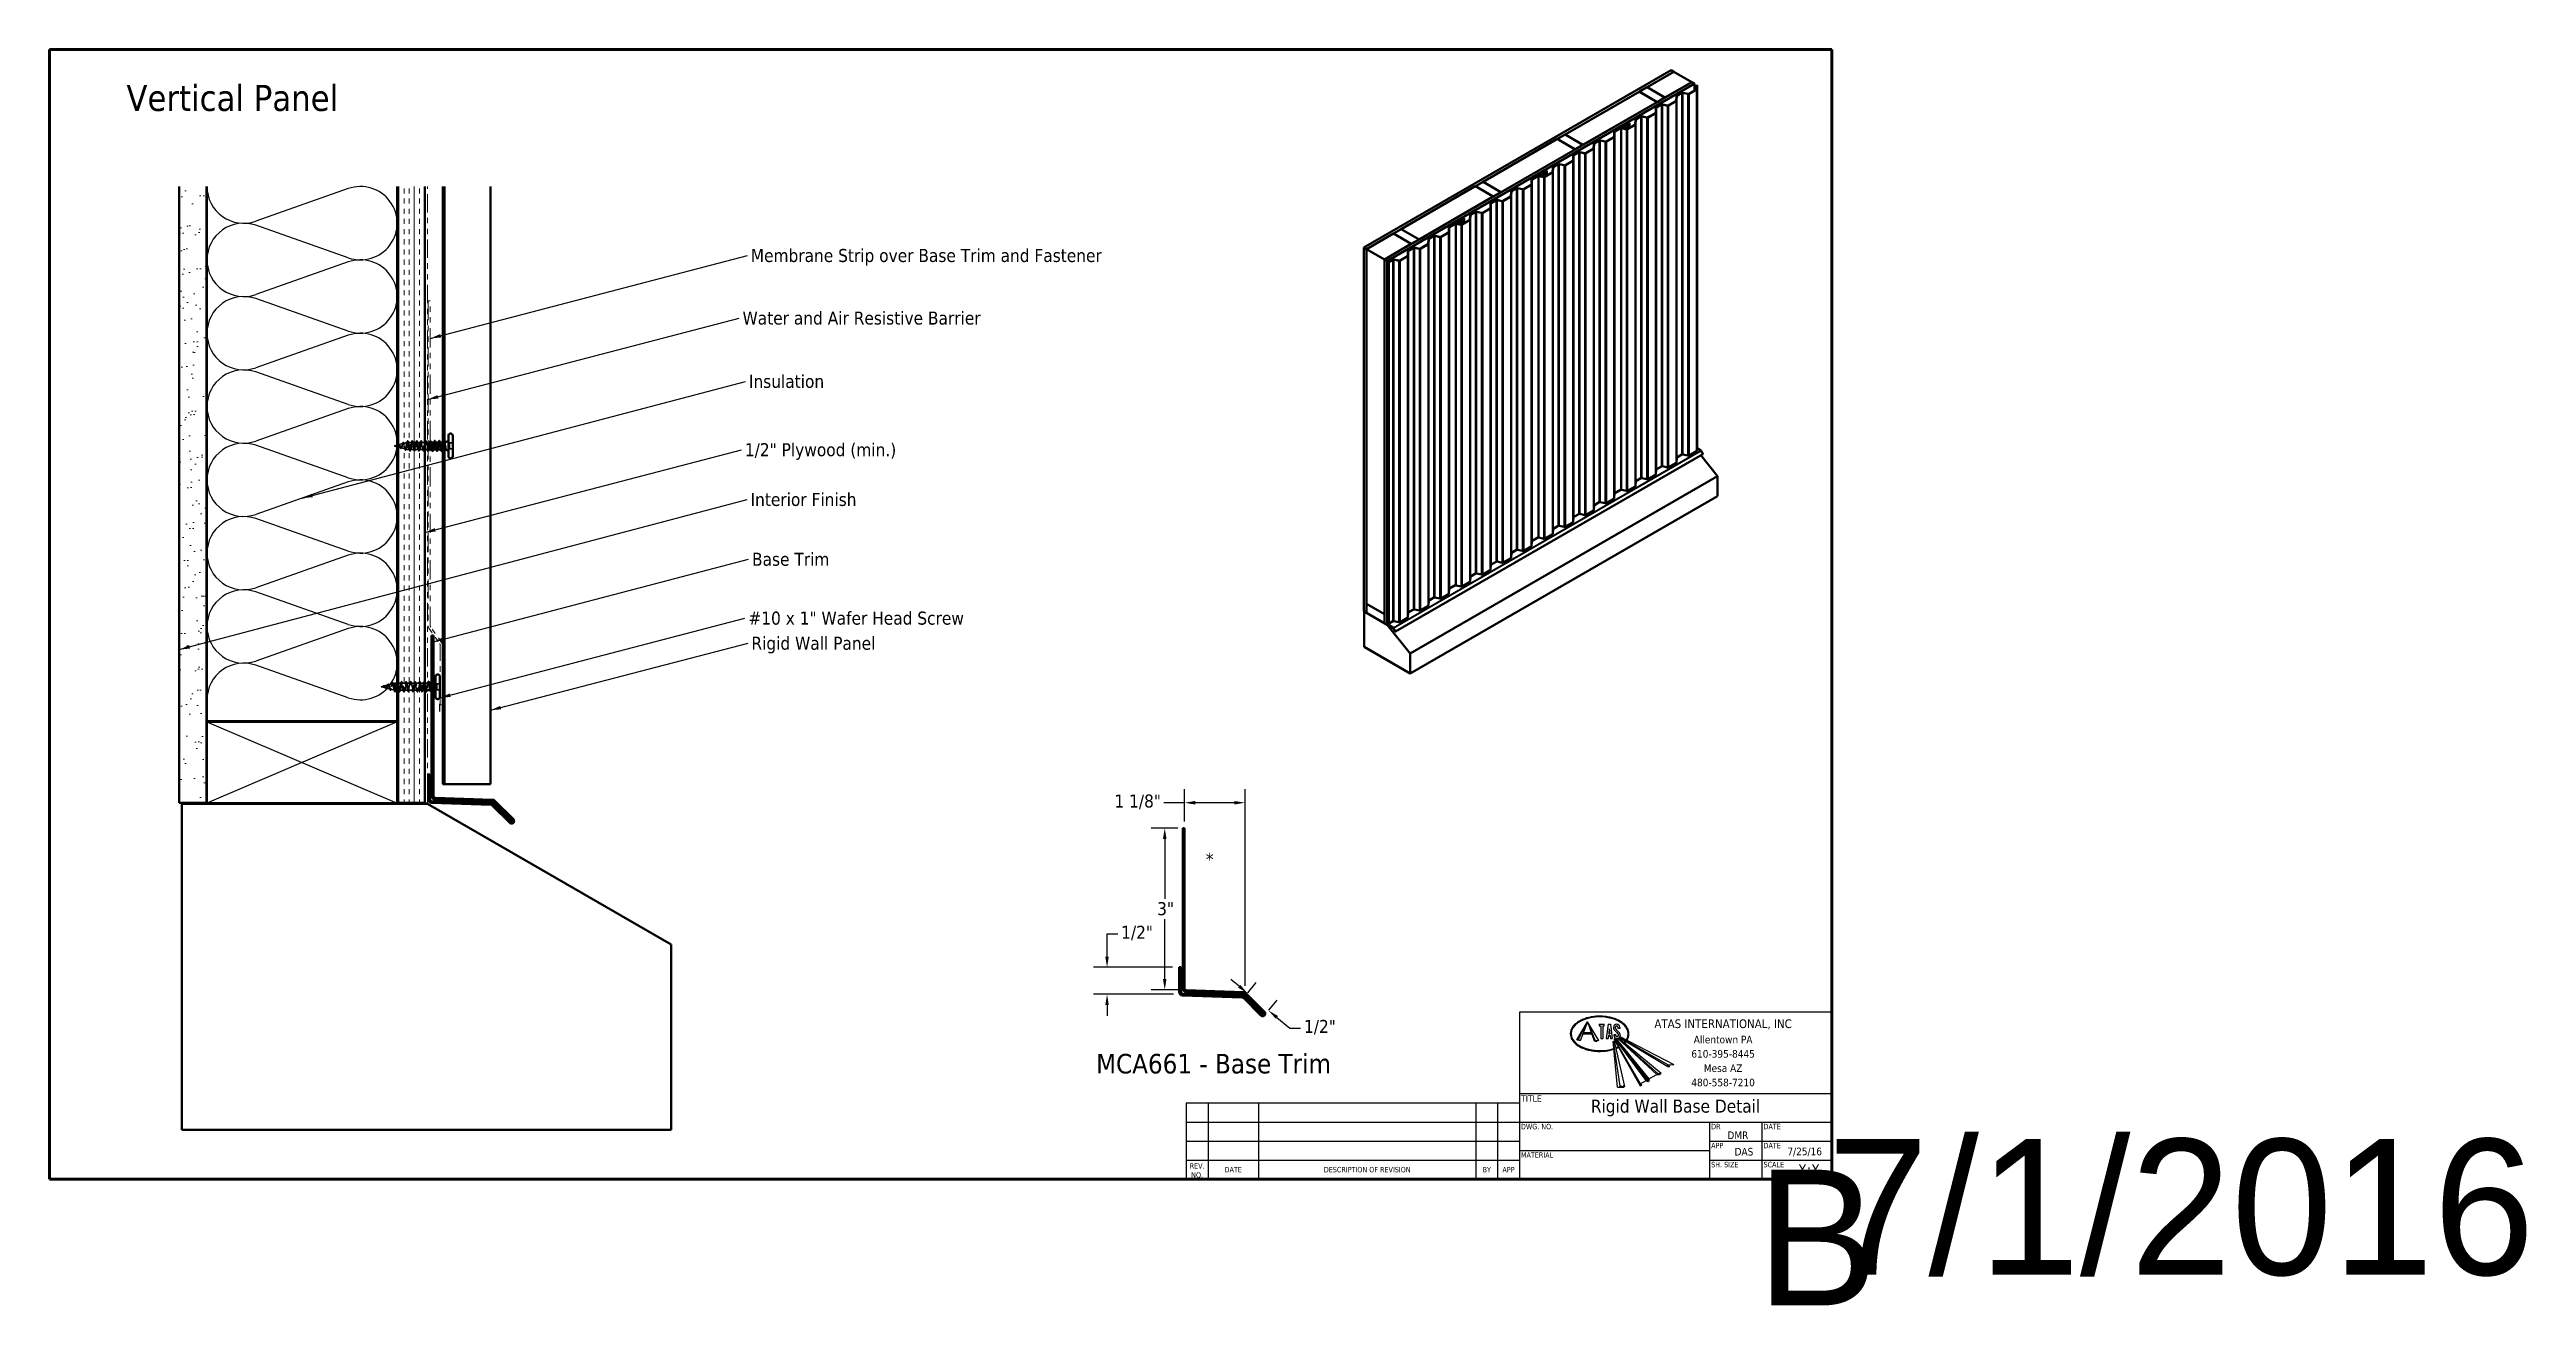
# Model space of a CAD drawing. Header units: inches. Extents: x 0.6 to 46.2, y -1.7 to 21.4.
import ezdxf
from ezdxf.enums import TextEntityAlignment as Align

# ---------------------------------------------------------------- set-up
doc = ezdxf.new("R2018")
doc.units = ezdxf.units.IN
doc.header["$LTSCALE"] = 2
doc.header["$MEASUREMENT"] = 0
doc.linetypes.add('DASHED', pattern=[0.2067, 0.1654, -0.0413])
doc.linetypes.add('DOUBLE_DASH_CHAIN', pattern=[1.2403, 0.6614, -0.0827, 0.1654, -0.0827, 0.1654, -0.0827])
for name, color, linetype, lineweight in [('Border (ANSI)', 7, 'Continuous', 70), ('Dimension (ANSI)', 7, 'Continuous', 25), ('Hatch (ANSI)', 7, 'Continuous', 18), ('Hidden (ANSI)', 7, 'DASHED', 35), ('Logo', 7, 'Continuous', 25), ('Sketch Geometry (ANSI)', 7, 'Continuous', 25), ('Symbol (ANSI)', 7, 'Continuous', 25), ('Title (ANSI)', 7, 'Continuous', 50), ('Visible (ANSI)', 7, 'Continuous', 50), ('Visible Narrow (ANSI)', 7, 'Continuous', 35)]:
    doc.layers.add(name, color=color, linetype=linetype, lineweight=lineweight)
doc.styles.add('Label Text (ANSI)', font='tahoma.ttf')
doc.styles.add('Note Text (ANSI)', font='tahoma.ttf')
doc.styles.get("Standard").update_dxf_attribs({"font": 'tahoma.ttf'})
doc.styles.add('Title Block Info', font='tahoma.ttf')
doc.styles.add('Title Block Labels', font='tahoma.ttf')
doc.dimstyles.new('Architectural (ANSI)', dxfattribs={"dimscale": 2, "dimtxt": 0.12, "dimasz": 0.098425, "dimexe": 0.125, "dimexo": 0.0625, "dimgap": 0.031496, "dimtad": 0, "dimtih": 1, "dimtoh": 1, "dimdec": 4, "dimrnd": 1e-08, "dimzin": 3, "dimdsep": 46, "dimlunit": 4, "dimtxsty": 'Note Text (ANSI)', "dimcen": 0.09, "dimdle": 0.393701, "dimclrd": 256, "dimclre": 256, "dimclrt": 256, "dimadec": 0, "dimazin": 3, "dimtfac": 1, "dimtofl": 0, "dimtmove": 0, "dimatfit": 3, "dimfxl": 1, "dimfrac": 2, "dimtolj": 1, "dimtzin": 12, "dimlwd": -1, "dimlwe": -1, "dimarcsym": 0})
doc.dimstyles.new('Default (ANSI)$7', dxfattribs={"dimscale": 2, "dimtxt": 0.12, "dimasz": 0.098425, "dimexe": 0.125, "dimexo": 0.0625, "dimgap": 0.031496, "dimtad": 0, "dimtih": 1, "dimtoh": 1, "dimrnd": 1e-08, "dimzin": 4, "dimdsep": 46, "dimtxsty": 'Note Text (ANSI)', "dimcen": 0.09, "dimdle": 0.393701, "dimclrd": 256, "dimclre": 256, "dimclrt": 256, "dimadec": 0, "dimazin": 1, "dimtfac": 1, "dimtofl": 0, "dimtmove": 0, "dimatfit": 3, "dimfxl": 1, "dimtolj": 1, "dimtzin": 4, "dimlwd": -1, "dimlwe": -1, "dimarcsym": 0})

msp = doc.modelspace()

# ---------------------------------------------------------------- texts
at = {"layer": 'Symbol (ANSI)', "attachment_point": 1, "style": 'Note Text (ANSI)'}
for s, insert, char_height, width in [('{\\fTahoma|b0|i0;\\H0.4800;Vertical Panel }', (2.01515, 20.74902), 0.48, 4.7995151), ('{Membrane Strip over Base Trim and Fastener}', (13.50638, 17.72786), 0.24, 6.6097245), ('{Water and Air Resistive Barrier}', (13.35417, 16.57563), 0.24, 4.4648948), ('{Insulation}', (13.47186, 15.41025), 0.24, 1.4361102), ('{1/2" Plywood (min.)}', (13.39767, 14.1518), 0.24, 2.9218152), ('{Interior Finish}', (13.50195, 13.23608), 0.24, 2.0252188), ('{Base Trim}', (13.52888, 12.13538), 0.24, 1.4561426), ('{#10 x 1" Wafer Head Screw}', (13.46179, 11.05075), 0.24, 4.0862237), ('{Rigid Wall Panel}', (13.51792, 10.58882), 0.24, 2.3369855)]:
    msp.add_mtext(s, dxfattribs=dict(at, insert=insert, char_height=char_height, width=width))
at = {"layer": 'Symbol (ANSI)'}
for s, insert, char_height, attachment_point, style in [('*', (21.88136, 6.60948), 0.24, 1, 'Note Text (ANSI)'), ('MCA661 - Base Trim', (19.86249, 2.54005), 0.36, 7, 'Label Text (ANSI)')]:
    msp.add_mtext(s, dxfattribs=dict(at, insert=insert, char_height=char_height, attachment_point=attachment_point, style=style))

# ---------------------------------------------------------------- blocks, each defined once
blk = doc.blocks.new('Borders ATAS A Border')
at = {"layer": 'Border (ANSI)'}
for p, q in [((0.3, 10.7), (0.3, 0.3)), ((16.7, 10.7), (0.3, 10.7)), ((16.7, 0.3), (16.7, 10.7)), ((0.3, 0.3), (16.7, 0.3))]:
    blk.add_line(p, q, dxfattribs=at)
blk = doc.blocks.new('Title Blocks ATAS A-B Title Block')
at = {"layer": 'Logo', "linetype": 'Continuous'}
for p, q in [((5.513, 4.03), (5.609, 4.196)), ((5.528, 4.034), (5.609, 4.196)), ((5.609, 4.196), (5.544, 4.019)), ((5.714, 4.023), (5.609, 4.196)), ((5.609, 4.196), (5.673, 4.019)), ((5.681, 4.026), (5.609, 4.196)), ((5.719, 4.174), (5.719, 4.157)), ((5.719, 4.174), (5.764, 4.174)), ((5.719, 4.157), (5.733, 4.157)), ((5.733, 4.157), (5.733, 4.041)), ((5.75, 4.157), (5.764, 4.157)), ((5.75, 4.157), (5.75, 4.041)), ((5.764, 4.157), (5.764, 4.174)), ((5.799, 4.174), (5.783, 4.041)), ((5.799, 4.174), (5.822, 4.174)), ((5.81, 4.131), (5.805, 4.085)), ((5.81, 4.131), (5.816, 4.085)), ((5.822, 4.174), (5.838, 4.041)), ((5.852, 4.135), (5.851, 4.146)), ((5.852, 4.134), (5.852, 4.135)), ((5.854, 4.13), (5.852, 4.134)), ((5.854, 4.129), (5.854, 4.13)), ((5.855, 4.127), (5.854, 4.129)), ((5.856, 4.124), (5.855, 4.127)), ((5.858, 4.122), (5.856, 4.124)), ((5.86, 4.119), (5.858, 4.122)), ((5.858, 4.122), (5.858, 4.122)), ((5.861, 4.119), (5.86, 4.119)), ((5.863, 4.115), (5.861, 4.119)), ((5.868, 4.109), (5.863, 4.115)), ((5.868, 4.135), (5.868, 4.146)), ((5.873, 4.128), (5.868, 4.135)), ((5.869, 4.108), (5.868, 4.109)), ((5.87, 4.107), (5.869, 4.108)), ((5.87, 4.107), (5.875, 4.102)), ((5.874, 4.126), (5.873, 4.128)), ((5.883, 4.116), (5.874, 4.126)), ((5.886, 4.112), (5.883, 4.116)), ((5.891, 4.107), (5.886, 4.112)), ((5.89, 4.146), (5.89, 4.135)), ((5.907, 4.135), (5.89, 4.135)), ((5.891, 4.107), (5.892, 4.106)), ((5.892, 4.106), (5.893, 4.105)), ((5.893, 4.105), (5.898, 4.099)), ((5.907, 4.146), (5.907, 4.135)), ((5.544, 4.019), (5.513, 4.03)), ((5.544, 4.019), (5.528, 4.034)), ((5.568, 4.086), (5.649, 4.086)), ((5.572, 4.096), (5.645, 4.096)), ((5.673, 4.019), (5.681, 4.026)), ((5.673, 4.019), (5.695, 4.013)), ((5.681, 4.026), (5.714, 4.023)), ((5.69, 4.026), (5.695, 4.013)), ((5.733, 4.041), (5.75, 4.041)), ((5.783, 4.041), (5.799, 4.041)), ((5.803, 4.068), (5.799, 4.041)), ((5.803, 4.068), (5.818, 4.068)), ((5.805, 4.085), (5.816, 4.085)), ((5.818, 4.068), (5.821, 4.041)), ((5.821, 4.041), (5.838, 4.041)), ((5.886, 3.594), (5.845, 4.014)), ((5.845, 4.014), (5.849, 4.014)), ((5.849, 4.015), (5.85, 4.017)), ((5.91, 3.604), (5.849, 4.015)), ((5.85, 4.017), (5.851, 4.016)), ((5.851, 4.016), (5.853, 4.015)), ((5.853, 4.015), (5.855, 4.016)), ((5.855, 4.068), (5.855, 4.079)), ((5.855, 4.079), (5.871, 4.079)), ((5.856, 4.017), (5.855, 4.016)), ((5.857, 4.016), (5.856, 4.017)), ((5.857, 4.035), (5.866, 4.04)), ((5.857, 4.035), (6.095, 3.623)), ((5.857, 4.035), (5.857, 4.032)), ((5.857, 4.032), (6.095, 3.607)), ((5.857, 4.016), (5.95, 3.601)), ((6.151, 3.655), (5.866, 4.04)), ((5.866, 4.04), (5.868, 4.039)), ((5.868, 4.039), (5.87, 4.04)), ((5.868, 4.039), (6.165, 3.647)), ((5.87, 4.042), (5.871, 4.043)), ((5.87, 4.042), (6.175, 3.669)), ((5.87, 4.042), (5.87, 4.04)), ((6.178, 3.654), (5.87, 4.04)), ((5.871, 4.068), (5.871, 4.079)), ((5.875, 4.102), (5.879, 4.098)), ((5.879, 4.098), (5.887, 4.089)), ((5.887, 4.089), (5.888, 4.087)), ((5.888, 4.087), (5.893, 4.079)), ((6.247, 3.711), (5.889, 4.042)), ((5.892, 4.042), (6.261, 3.717)), ((5.893, 4.079), (5.893, 4.068)), ((6.287, 3.718), (5.895, 4.044)), ((5.898, 4.099), (5.901, 4.096)), ((5.901, 4.096), (5.901, 4.096)), ((5.901, 4.096), (5.903, 4.093)), ((5.903, 4.093), (5.904, 4.092)), ((5.904, 4.092), (5.905, 4.09)), ((5.905, 4.09), (5.906, 4.087)), ((5.905, 4.052), (6.348, 3.784)), ((5.906, 4.087), (5.907, 4.086)), ((6.348, 3.8), (5.906, 4.055)), ((5.907, 4.086), (5.908, 4.084)), ((5.908, 4.084), (5.909, 4.081)), ((5.909, 4.081), (5.909, 4.079)), ((5.909, 4.079), (5.91, 4.068)), ((5.909, 4.061), (6.404, 3.803)), ((6.095, 3.623), (6.151, 3.656)), ((6.151, 3.656), (6.165, 3.647)), ((6.165, 3.647), (6.178, 3.655)), ((6.175, 3.669), (6.247, 3.711)), ((6.175, 3.669), (6.178, 3.655)), ((6.247, 3.711), (6.268, 3.709)), ((6.261, 3.718), (6.262, 3.719)), ((6.261, 3.718), (6.261, 3.718)), ((6.261, 3.718), (6.261, 3.718)), ((6.262, 3.716), (6.261, 3.718)), ((6.262, 3.719), (6.264, 3.72)), ((6.265, 3.715), (6.262, 3.716)), ((6.264, 3.72), (6.272, 3.719)), ((6.267, 3.715), (6.265, 3.715)), ((6.269, 3.716), (6.267, 3.715)), ((6.268, 3.709), (6.271, 3.709)), ((6.269, 3.716), (6.269, 3.716)), ((6.272, 3.715), (6.269, 3.716)), ((6.271, 3.709), (6.272, 3.709)), ((6.272, 3.719), (6.279, 3.716)), ((6.274, 3.713), (6.272, 3.715)), ((6.272, 3.709), (6.273, 3.71)), ((6.273, 3.71), (6.274, 3.712)), ((6.274, 3.712), (6.274, 3.713)), ((6.279, 3.716), (6.284, 3.716)), ((6.284, 3.716), (6.287, 3.718)), ((6.348, 3.8), (6.404, 3.803)), ((6.348, 3.784), (6.348, 3.8)), ((6.369, 3.785), (6.348, 3.797)), ((6.348, 3.784), (6.369, 3.785)), ((5.886, 3.594), (5.944, 3.595)), ((5.909, 3.597), (5.91, 3.605)), ((5.91, 3.605), (5.918, 3.605)), ((5.918, 3.605), (5.929, 3.598)), ((5.929, 3.598), (5.94, 3.605)), ((5.944, 3.607), (5.94, 3.605)), ((5.95, 3.601), (5.944, 3.607)), ((5.944, 3.595), (5.95, 3.601)), ((6.095, 3.623), (6.095, 3.607)), ((6.095, 3.607), (6.109, 3.615)), ((6.109, 3.615), (6.102, 3.627))]:
    blk.add_line(p, q, dxfattribs=at)
at = {"layer": 'Logo', "color": 7, "linetype": 'Continuous', "lineweight": 25}
blk.add_line((5.901, 4.048), (5.903, 4.05), dxfattribs=at)
at = {"layer": 'Logo', "linetype": 'Continuous'}
for centre, radius, start, end in [((5.879, 4.146), 0.0277, 0, 180), ((5.879, 4.146), 0.0111, 0, 180), ((5.882, 4.068), 0.0277, 180, 0), ((5.882, 4.068), 0.0111, 180, 0)]:
    blk.add_arc(centre, radius, start, end, dxfattribs=at)
at = {"layer": 'Logo'}
for start_param, end_param in [(5.920587, 11.509279), (5.311273, 5.424577), (5.721945, 5.844109)]:
    blk.add_ellipse((5.722, 4.085), major_axis=(0.263, 0), ratio=0.589286, start_param=start_param, end_param=end_param, dxfattribs=at)
for points in [[(5.974, 4.027), (5.987, 4.054), (5.992, 4.083), (5.988, 4.112), (5.976, 4.14), (5.956, 4.166), (5.929, 4.189), (5.896, 4.209), (5.858, 4.225), (5.816, 4.237), (5.772, 4.244), (5.725, 4.247), (5.679, 4.245), (5.634, 4.238), (5.591, 4.227), (5.553, 4.211), (5.519, 4.192), (5.491, 4.169), (5.47, 4.144), (5.457, 4.116), (5.452, 4.087), (5.456, 4.058), (5.468, 4.03), (5.487, 4.004), (5.514, 3.981), (5.547, 3.961), (5.585, 3.945), (5.627, 3.933), (5.672, 3.926), (5.718, 3.923), (5.764, 3.925), (5.809, 3.931), (5.852, 3.943)], [(5.872, 3.95), (5.878, 3.952), (5.885, 3.955), (5.891, 3.958), (5.897, 3.961)], [(5.95, 3.998), (5.954, 4.002), (5.959, 4.006), (5.962, 4.011), (5.966, 4.015)]]:
    blk.add_spline(points, degree=3, dxfattribs=at)
at = {"layer": 'Sketch Geometry (ANSI)'}
for p, q in [((7.858, 4.284), (4.983, 4.284)), ((4.983, 4.284), (4.983, 2.746)), ((7.858, 2.746), (7.858, 4.284)), ((1.918, 3.446), (1.918, 2.746)), ((4.983, 3.446), (1.918, 3.446)), ((2.118, 3.446), (2.118, 2.746)), ((2.583, 3.446), (2.583, 2.746)), ((4.583, 3.446), (4.583, 2.746)), ((4.783, 3.446), (4.783, 2.746)), ((4.983, 3.534), (7.858, 3.534)), ((1.918, 3.271), (4.983, 3.271)), ((4.983, 3.271), (7.858, 3.271)), ((6.733, 3.271), (6.733, 2.746)), ((7.215, 3.271), (7.215, 2.746)), ((1.918, 3.096), (4.983, 3.096)), ((4.983, 3.009), (6.733, 3.009)), ((6.733, 3.096), (7.858, 3.096)), ((1.918, 2.921), (4.983, 2.921)), ((1.918, 2.746), (4.983, 2.746)), ((4.983, 2.746), (7.858, 2.746)), ((6.733, 2.921), (7.858, 2.921))]:
    blk.add_line(p, q, dxfattribs=at)
at = {"layer": 'Symbol (ANSI)', "char_height": 0.05, "attachment_point": 5, "style": 'Title Block Labels'}
for s, insert, line_spacing_factor in [('\\pxsm1.13;\\fTahoma|b0|i0;\\H0.0800;ATAS INTERNATIONAL, INC\\P\\fTahoma|b0|i0;\\H0.0700;Allentown PA\\P610-395-8445\\PMesa AZ\\P480-558-7210', (6.858, 3.909), 1.04605), ('REV.\\PNO.', (2.018, 2.826), 0.987884)]:
    blk.add_mtext(s, dxfattribs=dict(at, insert=insert, line_spacing_factor=line_spacing_factor))
at = {"layer": 'Symbol (ANSI)'}
for s, insert, char_height, attachment_point, style in [('\\fTahoma|b0|i0;\\H0.0600;TITLE', (4.998, 3.519), 0.06, 1, 'Title Block Labels'), ('DWG. NO.', (4.998, 3.256), 0.05, 1, 'Title Block Labels'), ('DR', (6.748, 3.256), 0.05, 1, 'Title Block Labels'), ('DATE', (7.23, 3.256), 0.05, 1, 'Title Block Labels'), ('MATERIAL', (4.998, 2.994), 0.05, 1, 'Title Block Labels'), ('APP', (6.748, 3.081), 0.05, 1, 'Title Block Labels'), ('DMR', (7.09, 3.116), 0.07, 9, 'Title Block Info'), ('DAS', (7.136, 2.963), 0.07, 9, 'Title Block Info'), ('DATE', (7.23, 3.081), 0.05, 1, 'Title Block Labels'), ('7/25/16', (7.768, 2.958), 0.07, 9, 'Title Block Info'), ('DATE', (2.35, 2.834), 0.05, 5, 'Title Block Labels'), ('DESCRIPTION OF REVISION', (3.583, 2.834), 0.05, 5, 'Title Block Labels'), ('BY', (4.683, 2.834), 0.05, 5, 'Title Block Labels'), ('APP', (4.883, 2.834), 0.05, 5, 'Title Block Labels'), ('SH. SIZE', (6.748, 2.906), 0.05, 1, 'Title Block Labels'), ('SCALE', (7.23, 2.906), 0.05, 1, 'Title Block Labels'), ('\\fTahoma|b0|i0;\\H0.1000;X:X', (7.748, 2.834), 0.1, 6, 'Title Block Info')]:
    blk.add_mtext(s, dxfattribs=dict(at, insert=insert, char_height=char_height, attachment_point=attachment_point, style=style))
at = {"layer": 'Symbol (ANSI)', "lineweight": 30, "flags": 104}
blk.add_attdef('CREATION_DATE', text='', height=0.07, dxfattribs=at).set_placement((7.818, 3.116), align=Align.BOTTOM_RIGHT)
blk.add_attdef('Sheet_Size', text='', height=0.12, dxfattribs=at).set_placement((7.165, 2.834), align=Align.MIDDLE_RIGHT)
at = {"layer": 'Title (ANSI)', "attachment_point": 5, "style": 'Note Text (ANSI)'}
for s, insert, char_height in [('Rigid Wall Base Detail', (6.42, 3.402), 0.12), ('\\fTahoma|b0|i0;\\H0.1000; ', (5.858, 3.14), 0.1), ('\\fTahoma|b0|i0;\\H0.1000; ', (5.858, 2.877), 0.1)]:
    blk.add_mtext(s, dxfattribs=dict(at, insert=insert, char_height=char_height))
blk = doc.blocks.new('*D8')
at = {"layer": 'Defpoints', "color": 0, "transparency": 16777216}
for p in [(20.063, 4.502), (21.392, 4.502), (21.41, 4.004)]:
    blk.add_point(p, dxfattribs=at)
at = {"layer": 'Dimension (ANSI)', "transparency": 16777216}
for p, q in [((20.063, 4.699), (20.063, 5.115)), ((20.063, 5.115), (20.259, 5.115)), ((21.267, 4.502), (19.813, 4.502)), ((21.285, 4.004), (19.813, 4.004)), ((20.063, 3.807), (20.063, 3.61))]:
    blk.add_line(p, q, dxfattribs=at)
for points in [[(20.03, 4.699), (20.095, 4.699), (20.063, 4.502)], [(20.03, 3.807), (20.095, 3.807), (20.063, 4.004)]]:
    blk.add_solid(points, dxfattribs=at)
at = {"layer": 'Dimension (ANSI)', "transparency": 16777216, "insert": (20.322, 5.266), "char_height": 0.24, "attachment_point": 1, "style": 'Note Text (ANSI)'}
blk.add_mtext('\\A1;1/2"', dxfattribs=at)
blk = doc.blocks.new('*D9')
at = {"layer": 'Defpoints', "color": 0, "transparency": 16777216}
for p in [(22.572, 3.936), (23.036, 3.705), (22.961, 3.615)]:
    blk.add_point(p, dxfattribs=at)
at = {"layer": 'Dimension (ANSI)', "transparency": 16777216}
for p, q in [((22.495, 4.152), (22.343, 4.278)), ((22.651, 4.033), (22.806, 4.22)), ((23.041, 3.711), (23.195, 3.898)), ((23.188, 3.58), (23.428, 3.381)), ((23.428, 3.381), (23.625, 3.381))]:
    blk.add_line(p, q, dxfattribs=at)
for points in [[(22.515, 4.178), (22.474, 4.127), (22.646, 4.027)], [(23.209, 3.605), (23.167, 3.555), (23.036, 3.705)]]:
    blk.add_solid(points, dxfattribs=at)
at = {"layer": 'Dimension (ANSI)', "transparency": 16777216, "insert": (23.688, 3.533), "char_height": 0.24, "attachment_point": 1, "style": 'Note Text (ANSI)'}
blk.add_mtext('\\A1;1/2"', dxfattribs=at)
blk = doc.blocks.new('*D10')
at = {"layer": 'Defpoints', "color": 0, "transparency": 16777216}
for p in [(21.125, 7.063), (21.488, 7.063), (21.497, 4.088)]:
    blk.add_point(p, dxfattribs=at)
at = {"layer": 'Dimension (ANSI)', "transparency": 16777216}
for p, q in [((21.363, 7.063), (20.875, 7.063)), ((21.125, 6.867), (21.125, 5.764)), ((21.125, 4.284), (21.125, 5.388)), ((21.372, 4.088), (20.875, 4.088))]:
    blk.add_line(p, q, dxfattribs=at)
for points in [[(21.092, 6.867), (21.157, 6.867), (21.125, 7.063)], [(21.092, 4.284), (21.157, 4.284), (21.125, 4.088)]]:
    blk.add_solid(points, dxfattribs=at)
at = {"layer": 'Dimension (ANSI)', "transparency": 16777216, "insert": (20.985, 5.701), "char_height": 0.24, "attachment_point": 1, "style": 'Note Text (ANSI)'}
blk.add_mtext('\\A1;3"', dxfattribs=at)
blk = doc.blocks.new('*D11')
at = {"layer": 'Defpoints', "color": 0, "transparency": 16777216}
for p in [(22.602, 7.532), (21.488, 7.063), (22.602, 4.036)]:
    blk.add_point(p, dxfattribs=at)
at = {"layer": 'Dimension (ANSI)', "transparency": 16777216}
for p, q in [((21.488, 7.188), (21.488, 7.782)), ((22.602, 4.161), (22.602, 7.782)), ((21.488, 7.532), (21.109, 7.532)), ((22.405, 7.532), (21.685, 7.532))]:
    blk.add_line(p, q, dxfattribs=at)
for points in [[(21.685, 7.564), (21.685, 7.499), (21.488, 7.532)], [(22.405, 7.564), (22.405, 7.499), (22.602, 7.532)]]:
    blk.add_solid(points, dxfattribs=at)
at = {"layer": 'Dimension (ANSI)', "transparency": 16777216, "insert": (20.199, 7.683), "char_height": 0.24, "attachment_point": 1, "style": 'Note Text (ANSI)'}
blk.add_mtext('\\A1;1 1/8"', dxfattribs=at)

# ---------------------------------------------------------------- dimensions: what is measured, and where the dimension line sits
at = {"layer": 'Dimension (ANSI)'}
for base, p1, p2, angle, override, picture, middle in [((22.60184, 7.53168), (21.4879, 7.06346), (22.60184, 4.03555), 180, {"dimtih": 0, "dimtoh": 0, "dimdec": 4, "dimlfac": 1, "dimtp": 0, "dimtm": 0, "dimtdec": 2, "dimatfit": 2}, '*D11', (20.62239, 7.53168)), ((21.12463, 7.06346), (21.49688, 4.08758), (21.4879, 7.06346), 90, {"dimdec": 4, "dimlfac": 1, "dimtp": 0, "dimtm": 0, "dimtdec": 2, "dimatfit": 1}, '*D10', (21.12463, 5.57552)), ((20.0625, 4.50165), (21.40986, 4.00355), (21.3919, 4.50165), 90, {"dimdec": 4, "dimlfac": 1, "dimtp": 0, "dimtm": 0, "dimtdec": 2, "dimatfit": 1}, '*D8', (20.60449, 5.1146)), ((23.03591, 3.705449), (22.571523, 3.936407), (22.961037, 3.614775), 140.452624, {"dimdec": 4, "dimlfac": 1, "dimtp": 0, "dimtm": 0, "dimtdec": 2, "dimatfit": 1}, '*D9', (23.970347, 3.381396))]:
    dim = msp.add_linear_dim(base=base, p1=p1, p2=p2, angle=angle, dimstyle='Architectural (ANSI)', override=override, dxfattribs=at)
    dim.commit()
    dim.dimension.update_dxf_attribs({"geometry": picture, "text_midpoint": middle, "dimtype": 160})

# ---------------------------------------------------------------- hatches: boundary and pattern name
at = {"layer": 'Hatch (ANSI)', "true_color": 0x804000}
h = msp.add_hatch(dxfattribs=at)
h.set_pattern_fill('AR-SAND', color=36, scale=0.25, angle=45, style=0)
h.paths.add_polyline_path([(3.48774, 18.87685), (3.48774, 7.53092), (2.98774, 7.53092), (2.98774, 18.87685)])
h = msp.add_hatch(dxfattribs=at)
h.set_pattern_fill('INSUL', color=36, scale=0.75, angle=90, style=0)
h.paths.add_polyline_path([(7.50774, 18.87685), (7.50774, 7.53092), (7.00774, 7.53092), (7.00774, 18.87685)])

# ---------------------------------------------------------------- linework, layer by layer
at = {"layer": 'Hidden (ANSI)', "ltscale": 0.073402}
for p, q in [((7.02892, 14.12606), (7.10348, 14.14601)), ((6.79292, 9.64298), (6.86748, 9.62303))]:
    msp.add_line(p, q, dxfattribs=at)
at = {"layer": 'Hidden (ANSI)', "ltscale": 0.067416}
for p, q in [((7.11425, 14.14889), (7.18274, 14.16721)), ((6.87825, 9.62015), (6.94674, 9.60183))]:
    msp.add_line(p, q, dxfattribs=at)
at = {"layer": 'Hidden (ANSI)', "ltscale": 0.194373}
for p, q in [((7.18274, 14.16721), (7.18274, 14.03721)), ((7.64174, 9.73183), (7.64174, 9.60183))]:
    msp.add_line(p, q, dxfattribs=at)
at = {"layer": 'Hidden (ANSI)', "ltscale": 0.000852348}
for p, q in [((7.18374, 14.16721), (7.18274, 14.16721)), ((6.94774, 9.60183), (6.94674, 9.60183))]:
    msp.add_line(p, q, dxfattribs=at)
at = {"layer": 'Hidden (ANSI)', "ltscale": 0.028664}
for p, q in [((7.19127, 14.19645), (7.18374, 14.16721)), ((7.20074, 14.16721), (7.1932, 14.19645)), ((6.95527, 9.57258), (6.94774, 9.60183)), ((6.96474, 9.60183), (6.9572, 9.57258))]:
    msp.add_line(p, q, dxfattribs=at)
at = {"layer": 'Hidden (ANSI)', "ltscale": 0.062755}
for p, q in [((7.26674, 14.16721), (7.20074, 14.16721)), ((7.34974, 14.16721), (7.28374, 14.16721)), ((7.43274, 14.16721), (7.36674, 14.16721)), ((7.30824, 14.03721), (7.24224, 14.03721)), ((7.39124, 14.03721), (7.32524, 14.03721)), ((7.47424, 14.03721), (7.40824, 14.03721)), ((7.07224, 9.73183), (7.00624, 9.73183)), ((7.11374, 9.60183), (7.04774, 9.60183)), ((7.15524, 9.73183), (7.08924, 9.73183)), ((7.19674, 9.60183), (7.13074, 9.60183)), ((7.23824, 9.73183), (7.17224, 9.73183)), ((7.27974, 9.60183), (7.21374, 9.60183)), ((7.32124, 9.73183), (7.25524, 9.73183)), ((7.36274, 9.60183), (7.29674, 9.60183)), ((7.40424, 9.73183), (7.33824, 9.73183)), ((7.44574, 9.60183), (7.37974, 9.60183)), ((7.48724, 9.73183), (7.42124, 9.73183))]:
    msp.add_line(p, q, dxfattribs=at)
at = {"layer": 'Hidden (ANSI)', "ltscale": 0.055136}
msp.add_line((7.50774, 14.16721), (7.44974, 14.16721), dxfattribs=at)
at = {"layer": 'Hidden (ANSI)', "ltscale": 0.023709}
msp.add_line((7.55774, 14.16721), (7.53274, 14.16721), dxfattribs=at)
at = {"layer": 'Hidden (ANSI)', "ltscale": 0.029423}
msp.add_line((7.59874, 14.16721), (7.56774, 14.16721), dxfattribs=at)
at = {"layer": 'Hidden (ANSI)', "ltscale": 0.004078}
for p, q in [((7.62012, 14.16721), (7.61574, 14.16721)), ((7.70312, 14.16721), (7.69874, 14.16721)), ((7.78612, 14.16721), (7.78174, 14.16721)), ((7.64024, 14.03721), (7.63585, 14.03721)), ((7.72324, 14.03721), (7.71885, 14.03721)), ((7.80624, 14.03721), (7.80185, 14.03721)), ((7.50862, 9.73183), (7.50424, 9.73183))]:
    msp.add_line(p, q, dxfattribs=at)
at = {"layer": 'Hidden (ANSI)', "color": 5, "ltscale": 0.123705, "true_color": 0x0000ff}
for p, q in [((7.83774, 14.03721), (7.83774, 14.16721)), ((7.86774, 14.16721), (7.86774, 14.03721))]:
    msp.add_line(p, q, dxfattribs=at)
at = {"layer": 'Hidden (ANSI)', "ltscale": 0.003669}
msp.add_line((7.86632, 14.16721), (7.86237, 14.16721), dxfattribs=at)
at = {"layer": 'Hidden (ANSI)', "ltscale": 0.053232}
for p, q in [((8.01974, 14.15871), (7.96374, 14.15871)), ((8.01974, 14.04571), (7.96374, 14.04571)), ((7.78374, 9.72333), (7.72774, 9.72333)), ((7.78374, 9.61033), (7.72774, 9.61033))]:
    msp.add_line(p, q, dxfattribs=at)
at = {"layer": 'Hidden (ANSI)', "ltscale": 0.107515}
for p, q in [((7.96374, 14.15871), (7.96374, 14.04571)), ((7.72774, 9.72333), (7.72774, 9.61033))]:
    msp.add_line(p, q, dxfattribs=at)
at = {"layer": 'Hidden (ANSI)', "ltscale": 0.057078}
msp.add_line((6.93974, 14.10221), (6.99774, 14.11772), dxfattribs=at)
at = {"layer": 'Hidden (ANSI)', "ltscale": 0.042539}
for p, q in [((6.93974, 14.10221), (6.98299, 14.09064)), ((6.70374, 9.66683), (6.74699, 9.6784))]:
    msp.add_line(p, q, dxfattribs=at)
at = {"layer": 'Hidden (ANSI)', "ltscale": 0.011215}
msp.add_line((6.98626, 14.08976), (6.99774, 14.08669), dxfattribs=at)
at = {"layer": 'Hidden (ANSI)', "ltscale": 0.015098}
msp.add_line((7.00774, 14.12039), (7.02315, 14.12452), dxfattribs=at)
at = {"layer": 'Hidden (ANSI)', "ltscale": 0.054693}
msp.add_line((7.00774, 14.08402), (7.06332, 14.06915), dxfattribs=at)
at = {"layer": 'Hidden (ANSI)', "ltscale": 0.070939}
for p, q in [((7.07159, 14.06694), (7.14365, 14.04766)), ((6.83559, 9.7021), (6.90765, 9.72138))]:
    msp.add_line(p, q, dxfattribs=at)
at = {"layer": 'Hidden (ANSI)', "ltscale": 0.025357}
for p, q in [((7.15691, 14.04411), (7.18274, 14.03721)), ((6.92091, 9.72493), (6.94674, 9.73183))]:
    msp.add_line(p, q, dxfattribs=at)
at = {"layer": 'Hidden (ANSI)', "ltscale": 0.040375}
for p, q in [((7.22524, 14.03721), (7.18274, 14.03721)), ((6.98924, 9.73183), (6.94674, 9.73183))]:
    msp.add_line(p, q, dxfattribs=at)
at = {"layer": 'Hidden (ANSI)', "ltscale": 0.015614}
msp.add_line((7.50774, 14.03721), (7.49124, 14.03721), dxfattribs=at)
at = {"layer": 'Hidden (ANSI)', "ltscale": 0.037518}
msp.add_line((7.55724, 14.03721), (7.51774, 14.03721), dxfattribs=at)
at = {"layer": 'Hidden (ANSI)', "ltscale": 0.031804}
msp.add_line((7.60774, 14.03721), (7.57424, 14.03721), dxfattribs=at)
at = {"layer": 'Hidden (ANSI)', "ltscale": 0.046008}
msp.add_line((7.87774, 14.12369), (7.87774, 14.07642), dxfattribs=at)
at = {"layer": 'Hidden (ANSI)', "ltscale": 0.004642}
msp.add_line((7.89124, 14.03176), (7.89586, 14.0299), dxfattribs=at)
at = {"layer": 'Hidden (ANSI)', "ltscale": 0.082134}
msp.add_line((6.70374, 9.66683), (6.78715, 9.64452), dxfattribs=at)
at = {"layer": 'Hidden (ANSI)', "ltscale": 0.075866}
msp.add_line((6.75026, 9.67928), (6.82732, 9.69989), dxfattribs=at)
at = {"layer": 'Hidden (ANSI)', "ltscale": 0.117611}
msp.add_line((6.94674, 9.73183), (6.94674, 9.64572), dxfattribs=at)
at = {"layer": 'Hidden (ANSI)', "ltscale": 0.071462}
msp.add_line((6.94674, 9.64572), (6.94674, 9.60206), dxfattribs=at)
at = {"layer": 'Hidden (ANSI)', "ltscale": 0.0051}
msp.add_line((6.94674, 9.60206), (6.94674, 9.60183), dxfattribs=at)
at = {"layer": 'Hidden (ANSI)', "ltscale": 0.031327}
msp.add_line((6.99774, 9.60183), (6.96474, 9.60183), dxfattribs=at)
at = {"layer": 'Hidden (ANSI)', "ltscale": 0.021804}
msp.add_line((7.03074, 9.60183), (7.00774, 9.60183), dxfattribs=at)
at = {"layer": 'Hidden (ANSI)', "ltscale": 0.042756}
msp.add_line((7.50774, 9.60183), (7.46274, 9.60183), dxfattribs=at)
at = {"layer": 'Hidden (ANSI)', "ltscale": 0.037994}
msp.add_line((7.55774, 9.73183), (7.51774, 9.73183), dxfattribs=at)
at = {"layer": 'Hidden (ANSI)', "ltscale": 0.010376}
msp.add_line((7.52874, 9.60183), (7.51774, 9.60183), dxfattribs=at)
at = {"layer": 'Hidden (ANSI)', "ltscale": 0.011328}
msp.add_line((7.55774, 9.60183), (7.54574, 9.60183), dxfattribs=at)
at = {"layer": 'Hidden (ANSI)', "ltscale": 0.003667}
msp.add_line((7.59119, 9.73183), (7.58724, 9.73183), dxfattribs=at)
at = {"layer": 'Hidden (ANSI)', "ltscale": 0.004505}
msp.add_line((7.6141, 9.60183), (7.60927, 9.60183), dxfattribs=at)
at = {"layer": 'Hidden (ANSI)', "ltscale": 0.009423}
for p, q in [((7.64174, 9.73183), (7.63174, 9.73183)), ((7.64174, 9.60183), (7.63174, 9.60183))]:
    msp.add_line(p, q, dxfattribs=at)
at = {"layer": 'Hidden (ANSI)', "ltscale": 0.018506}
msp.add_line((7.64174, 9.73183), (7.65986, 9.73914), dxfattribs=at)
at = {"layer": 'Hidden (ANSI)', "ltscale": 0.022491}
msp.add_line((7.64174, 9.60183), (7.66374, 9.59296), dxfattribs=at)
at = {"layer": 'Hidden (ANSI)', "ltscale": 0.001667}
msp.add_line((7.66326, 9.74051), (7.66498, 9.74121), dxfattribs=at)
at = {"layer": 'Hidden (ANSI)', "ltscale": 0.002412}
for centre, start, end in [((7.19224, 14.19621), 14.439743, 165.560257), ((6.95624, 9.57283), 194.439743, 345.560257)]:
    msp.add_arc(centre, 0.001, start, end, dxfattribs=at)
at = {"layer": 'Hidden (ANSI)', "ltscale": 0.001156}
msp.add_arc((7.81474, 14.00821), 0.001, 194.439743, 270, dxfattribs=at)
at = {"layer": 'Hidden (ANSI)', "ltscale": 0.000948163}
msp.add_arc((7.57874, 9.76083), 0.001, 14.439743, 77.5, dxfattribs=at)
at = {"layer": 'Hidden (ANSI)', "ltscale": 0.032433}
for points, knots in [([(7.01108, 14.11417), (7.01263, 14.11703), (7.01415, 14.11979), (7.01711, 14.12467), (7.01858, 14.12685), (7.02154, 14.13048), (7.02307, 14.13192), (7.02503, 14.13305), (7.02545, 14.13326), (7.02588, 14.13342)], [0, 0, 0, 0, 0.0255452925, 0.0255452925, 0.051369742, 0.051369742, 0.0789683448, 0.0789683448, 0.0864628363, 0.0864628363, 0.0864628363, 0.0864628363]), ([(6.78988, 9.63562), (6.78825, 9.63625), (6.78664, 9.63749), (6.78343, 9.64099), (6.78179, 9.64332), (6.77849, 9.64864), (6.7768, 9.65169), (6.77508, 9.65487)], [0, 0, 0, 0, 0.0288576818, 0.0288576818, 0.0579820721, 0.0579820721, 0.0863724672, 0.0863724672, 0.0863724672, 0.0863724672])]:
    msp.add_open_spline(points, degree=3, knots=knots, dxfattribs=at)
at = {"layer": 'Hidden (ANSI)', "ltscale": 0.544082}
for points in [[(7.18274, 14.16698), (7.18106, 14.16581), (7.17939, 14.163), (7.176, 14.15442), (7.17432, 14.14879), (7.17094, 14.13553), (7.16926, 14.12807), (7.16587, 14.11236), (7.16419, 14.10429), (7.1608, 14.08864), (7.15912, 14.08122), (7.15572, 14.06804), (7.15404, 14.06238), (7.15064, 14.0536), (7.14896, 14.05051), (7.14556, 14.04728), (7.14387, 14.04712), (7.14047, 14.04971), (7.13878, 14.05237), (7.13537, 14.0601), (7.13368, 14.06504), (7.13027, 14.07647), (7.12858, 14.08282), (7.12516, 14.09599), (7.12347, 14.10267), (7.12005, 14.11545), (7.11835, 14.12141), (7.11492, 14.1318), (7.11323, 14.13614), (7.10979, 14.14263), (7.10809, 14.14476), (7.10465, 14.14653), (7.10295, 14.14622), (7.0995, 14.14325), (7.0978, 14.14068), (7.09434, 14.1337), (7.09263, 14.12941), (7.08917, 14.11977), (7.08746, 14.11455), (7.08398, 14.10396), (7.08227, 14.0987), (7.07878, 14.08892), (7.07706, 14.08448), (7.07357, 14.07706), (7.07184, 14.07411), (7.06834, 14.07011), (7.0666, 14.06905), (7.06308, 14.06891), (7.06134, 14.06977), (7.05781, 14.07325), (7.05606, 14.07577), (7.05251, 14.08203), (7.05075, 14.08566), (7.04718, 14.09343), (7.04541, 14.09747), (7.04182, 14.1053), (7.04004, 14.109), (7.03642, 14.11552), (7.03463, 14.11827), (7.03119, 14.12216), (7.0296, 14.12345), (7.02639, 14.12483), (7.02479, 14.12496), (7.02315, 14.12452)], [(6.94674, 9.60206), (6.94506, 9.60322), (6.94339, 9.60604), (6.94, 9.61462), (6.93832, 9.62025), (6.93494, 9.6335), (6.93326, 9.64096), (6.92987, 9.65668), (6.92819, 9.66475), (6.9248, 9.6804), (6.92312, 9.68782), (6.91972, 9.701), (6.91804, 9.70666), (6.91464, 9.71544), (6.91296, 9.71853), (6.90956, 9.72175), (6.90787, 9.72192), (6.90447, 9.71933), (6.90278, 9.71667), (6.89937, 9.70894), (6.89768, 9.704), (6.89427, 9.69256), (6.89258, 9.68622), (6.88916, 9.67305), (6.88747, 9.66636), (6.88405, 9.65359), (6.88235, 9.64763), (6.87892, 9.63724), (6.87723, 9.63289), (6.87379, 9.62641), (6.87209, 9.62428), (6.86865, 9.62251), (6.86695, 9.62282), (6.8635, 9.62579), (6.8618, 9.62836), (6.85834, 9.63534), (6.85663, 9.63963), (6.85317, 9.64927), (6.85146, 9.65449), (6.84798, 9.66508), (6.84627, 9.67034), (6.84278, 9.68012), (6.84106, 9.68455), (6.83757, 9.69198), (6.83584, 9.69492), (6.83234, 9.69892), (6.8306, 9.69999), (6.82708, 9.70013), (6.82534, 9.69926), (6.82181, 9.69579), (6.82006, 9.69327), (6.81651, 9.68701), (6.81475, 9.68338), (6.81118, 9.67561), (6.80941, 9.67157), (6.80582, 9.66374), (6.80404, 9.66003), (6.80042, 9.65352), (6.79863, 9.65077), (6.79519, 9.64687), (6.7936, 9.64559), (6.79039, 9.64421), (6.78879, 9.64408), (6.78715, 9.64452)]]:
    msp.add_open_spline(points, degree=3, knots=[0, 0, 0, 0, 0.0662455, 0.0662455, 0.13122657, 0.13122657, 0.19494394, 0.19494394, 0.25739843, 0.25739843, 0.31859094, 0.31859094, 0.37852246, 0.37852246, 0.43719409, 0.43719409, 0.49460706, 0.49460706, 0.55076272, 0.55076272, 0.60566256, 0.60566256, 0.65930824, 0.65930824, 0.71170162, 0.71170162, 0.76284473, 0.76284473, 0.81273987, 0.81273987, 0.86138959, 0.86138959, 0.90879673, 0.90879673, 0.95496449, 0.95496449, 0.99989646, 0.99989646, 1.04359669, 1.04359669, 1.08606975, 1.08606975, 1.12732083, 1.12732083, 1.16735583, 1.16735583, 1.2061815, 1.2061815, 1.24380561, 1.24380561, 1.2802371, 1.2802371, 1.3154864, 1.3154864, 1.34956567, 1.34956567, 1.38248924, 1.38248924, 1.41427414, 1.41427414, 1.44125434, 1.44125434, 1.46715819, 1.46715819, 1.46715819, 1.46715819], dxfattribs=at)
at = {"layer": 'Hidden (ANSI)', "ltscale": 0.035209}
for points, knots in [([(7.02588, 14.13342), (7.0275, 14.13404), (7.02921, 14.13403), (7.0323, 14.13277), (7.03372, 14.13163), (7.03661, 14.12831), (7.0381, 14.12596), (7.03986, 14.12257), (7.04018, 14.12192), (7.04051, 14.12125)], [0, 0, 0, 0, 0.0287561646, 0.0287561646, 0.0557720772, 0.0557720772, 0.0867522942, 0.0867522942, 0.0938334154, 0.0938334154, 0.0938334154, 0.0938334154]), ([(6.80451, 9.64779), (6.80296, 9.64457), (6.80135, 9.64179), (6.79805, 9.63765), (6.79631, 9.63617), (6.79296, 9.635), (6.79139, 9.63504), (6.78988, 9.63562)], [0, 0, 0, 0, 0.0339032934, 0.0339032934, 0.0670310253, 0.0670310253, 0.0937535876, 0.0937535876, 0.0937535876, 0.0937535876])]:
    msp.add_open_spline(points, degree=3, knots=knots, dxfattribs=at)
at = {"layer": 'Hidden (ANSI)', "ltscale": 0.504207}
for points in [[(7.02892, 14.12606), (7.03095, 14.1266), (7.03291, 14.12633), (7.03684, 14.12417), (7.03878, 14.12226), (7.04268, 14.11702), (7.04459, 14.11372), (7.04845, 14.10619), (7.05035, 14.10203), (7.05419, 14.09348), (7.05607, 14.08919), (7.05988, 14.08117), (7.06175, 14.07755), (7.06554, 14.07159), (7.0674, 14.06937), (7.07116, 14.06673), (7.07302, 14.06641), (7.07676, 14.06782), (7.07861, 14.0696), (7.08234, 14.07509), (7.08418, 14.07879), (7.0879, 14.08766), (7.08973, 14.09277), (7.09344, 14.10369), (7.09527, 14.1094), (7.09896, 14.12061), (7.10078, 14.12598), (7.10447, 14.13556), (7.10629, 14.13963), (7.10996, 14.14585), (7.11177, 14.14787), (7.11544, 14.14946), (7.11725, 14.14896), (7.12091, 14.14539), (7.12272, 14.14231), (7.12637, 14.1339), (7.12817, 14.12861), (7.13182, 14.11649), (7.13362, 14.10976), (7.13726, 14.09575), (7.13906, 14.08861), (7.14269, 14.07492), (7.14449, 14.06853), (7.14812, 14.05743), (7.14991, 14.05287), (7.15353, 14.04631), (7.15533, 14.04443), (7.15895, 14.04369), (7.16074, 14.04492), (7.16435, 14.0504), (7.16614, 14.05467), (7.16975, 14.06578), (7.17154, 14.07255), (7.17491, 14.08675), (7.17647, 14.0939), (7.17962, 14.10864), (7.18118, 14.11613), (7.18274, 14.12331)], [(6.79292, 9.64298), (6.79495, 9.64243), (6.79691, 9.64271), (6.80084, 9.64487), (6.80278, 9.64678), (6.80668, 9.65202), (6.80859, 9.65532), (6.81245, 9.66285), (6.81435, 9.66701), (6.81819, 9.67556), (6.82007, 9.67985), (6.82388, 9.68787), (6.82575, 9.69149), (6.82954, 9.69745), (6.8314, 9.69967), (6.83516, 9.7023), (6.83702, 9.70262), (6.84076, 9.70121), (6.84261, 9.69944), (6.84634, 9.69395), (6.84818, 9.69025), (6.8519, 9.68138), (6.85373, 9.67627), (6.85744, 9.66535), (6.85927, 9.65964), (6.86296, 9.64843), (6.86478, 9.64306), (6.86847, 9.63348), (6.87029, 9.6294), (6.87396, 9.62319), (6.87577, 9.62117), (6.87944, 9.61958), (6.88125, 9.62008), (6.88491, 9.62364), (6.88672, 9.62673), (6.89037, 9.63514), (6.89217, 9.64043), (6.89582, 9.65254), (6.89762, 9.65928), (6.90126, 9.67329), (6.90306, 9.68043), (6.90669, 9.69412), (6.90849, 9.70051), (6.91212, 9.71161), (6.91391, 9.71616), (6.91753, 9.72273), (6.91933, 9.72461), (6.92295, 9.72535), (6.92474, 9.72412), (6.92835, 9.71864), (6.93014, 9.71436), (6.93375, 9.70326), (6.93554, 9.69649), (6.93891, 9.68229), (6.94047, 9.67514), (6.94362, 9.66039), (6.94518, 9.65291), (6.94674, 9.64572)]]:
    msp.add_open_spline(points, degree=3, knots=[0, 0, 0, 0, 0.03153077, 0.03153077, 0.0641805, 0.0641805, 0.0979786, 0.0979786, 0.13294907, 0.13294907, 0.16911177, 0.16911177, 0.20648327, 0.20648327, 0.24507753, 0.24507753, 0.28490644, 0.28490644, 0.32598016, 0.32598016, 0.36830746, 0.36830746, 0.41189593, 0.41189593, 0.4567522, 0.4567522, 0.50288206, 0.50288206, 0.55029062, 0.55029062, 0.59898237, 0.59898237, 0.6489613, 0.6489613, 0.70023095, 0.70023095, 0.75279447, 0.75279447, 0.80665469, 0.80665469, 0.86181413, 0.86181413, 0.91827504, 0.91827504, 0.97603946, 0.97603946, 1.03510922, 1.03510922, 1.09548596, 1.09548596, 1.15717118, 1.15717118, 1.22016621, 1.22016621, 1.27615211, 1.27615211, 1.33318434, 1.33318434, 1.33318434, 1.33318434], dxfattribs=at)
at = {"layer": 'Hidden (ANSI)', "ltscale": 0.020226}
for points in [[(7.09266, 14.12931), (7.09507, 14.13551), (7.09733, 14.14205), (7.09949, 14.14867)], [(6.86349, 9.62037), (6.86133, 9.62699), (6.85907, 9.63353), (6.85666, 9.63973)]]:
    msp.add_open_spline(points, degree=3, dxfattribs=at)
at = {"layer": 'Hidden (ANSI)', "ltscale": 0.084424}
msp.add_open_spline([(7.09949, 14.14867), (7.10097, 14.15319), (7.10245, 14.15695), (7.1054, 14.1625), (7.10689, 14.16439), (7.11045, 14.166), (7.11249, 14.16528), (7.11539, 14.16206), (7.1166, 14.15986), (7.11839, 14.15562), (7.11897, 14.15406), (7.11954, 14.15236)], degree=3, knots=[0, 0, 0, 0, 0.051455121, 0.051455121, 0.103308549, 0.103308549, 0.157156486, 0.157156486, 0.202401881, 0.202401881, 0.22458555, 0.22458555, 0.22458555, 0.22458555], dxfattribs=at)
at = {"layer": 'Hidden (ANSI)', "ltscale": 0.01814}
for points in [[(7.11954, 14.15236), (7.12153, 14.14649), (7.1236, 14.14069), (7.12576, 14.13513)], [(6.88976, 9.6339), (6.8876, 9.62835), (6.88553, 9.62255), (6.88354, 9.61668)]]:
    msp.add_open_spline(points, degree=3, dxfattribs=at)
at = {"layer": 'Hidden (ANSI)', "ltscale": 0.031132}
for points in [[(7.17573, 14.15313), (7.179, 14.16338), (7.18209, 14.17382), (7.18511, 14.18429)], [(6.94911, 9.58475), (6.94609, 9.59522), (6.943, 9.60566), (6.93973, 9.6159)]]:
    msp.add_open_spline(points, degree=3, dxfattribs=at)
at = {"layer": 'Hidden (ANSI)', "ltscale": 0.005187}
for points in [[(7.18374, 14.16721), (7.1834, 14.16721), (7.18307, 14.16713), (7.18274, 14.16698)], [(6.94774, 9.60183), (6.9474, 9.60183), (6.94707, 9.60191), (6.94674, 9.60206)]]:
    msp.add_open_spline(points, degree=3, dxfattribs=at)
at = {"layer": 'Hidden (ANSI)', "ltscale": 0.078553}
for points in [[(7.18274, 14.12331), (7.18467, 14.13152), (7.18659, 14.13908), (7.19046, 14.15201), (7.19238, 14.15725), (7.19539, 14.16301), (7.19646, 14.16457), (7.1986, 14.16668), (7.19967, 14.16721), (7.20074, 14.16721)], [(6.94674, 9.64572), (6.94867, 9.63752), (6.95059, 9.62996), (6.95446, 9.61703), (6.95638, 9.61179), (6.95939, 9.60603), (6.96046, 9.60446), (6.9626, 9.60236), (6.96367, 9.60183), (6.96474, 9.60183)]]:
    msp.add_open_spline(points, degree=3, knots=[0, 0, 0, 0, 0.067722363, 0.067722363, 0.135444727, 0.135444727, 0.172870871, 0.172870871, 0.210297016, 0.210297016, 0.210297016, 0.210297016], dxfattribs=at)
at = {"layer": 'Hidden (ANSI)', "ltscale": 1.005187}
msp.add_open_spline([(7.51574, 14.16706), (7.51466, 14.16713), (7.51359, 14.16656), (7.51251, 14.16528), (7.50708, 14.15882), (7.50164, 14.13481), (7.4962, 14.10816), (7.49076, 14.0815), (7.48532, 14.05414), (7.47988, 14.04305), (7.47444, 14.03196), (7.469, 14.03795), (7.46356, 14.0573), (7.45812, 14.07665), (7.45268, 14.10796), (7.44724, 14.13179), (7.4418, 14.15562), (7.43636, 14.17025), (7.43093, 14.1666), (7.42549, 14.16294), (7.42005, 14.14126), (7.41461, 14.11502), (7.40917, 14.08878), (7.40373, 14.05988), (7.39829, 14.04626), (7.39285, 14.03263), (7.38741, 14.03528), (7.38197, 14.05254), (7.37653, 14.06981), (7.37109, 14.10046), (7.36565, 14.12545), (7.36021, 14.15045), (7.35478, 14.16798), (7.34934, 14.16718), (7.3439, 14.16637), (7.33846, 14.14727), (7.33302, 14.12174), (7.32758, 14.09622), (7.32214, 14.0661), (7.3167, 14.0501), (7.31126, 14.0341), (7.30582, 14.03337), (7.30038, 14.04836), (7.29494, 14.06335), (7.2895, 14.09298), (7.28406, 14.11885), (7.27863, 14.14472), (7.27319, 14.16497), (7.26775, 14.16702), (7.26231, 14.16906), (7.25687, 14.15276), (7.25143, 14.12824), (7.24599, 14.10372), (7.24055, 14.07274), (7.23511, 14.05454), (7.22967, 14.03634), (7.22423, 14.03224), (7.21879, 14.04478), (7.21335, 14.05732), (7.20792, 14.0856), (7.20248, 14.11206), (7.19704, 14.13851), (7.1916, 14.16124), (7.18616, 14.16612), (7.18535, 14.16684), (7.18454, 14.16721), (7.18374, 14.16721)], degree=3, knots=[21.99114858, 21.99114858, 21.99114858, 21.99114858, 22.23498501, 22.23498501, 22.23498501, 23.47026196, 23.47026196, 23.47026196, 24.7055389, 24.7055389, 24.7055389, 25.94081585, 25.94081585, 25.94081585, 27.17609279, 27.17609279, 27.17609279, 28.41136974, 28.41136974, 28.41136974, 29.64664668, 29.64664668, 29.64664668, 30.88192363, 30.88192363, 30.88192363, 32.11720057, 32.11720057, 32.11720057, 33.35247752, 33.35247752, 33.35247752, 34.58775446, 34.58775446, 34.58775446, 35.82303141, 35.82303141, 35.82303141, 37.05830835, 37.05830835, 37.05830835, 38.2935853, 38.2935853, 38.2935853, 39.52886224, 39.52886224, 39.52886224, 40.76413919, 40.76413919, 40.76413919, 41.99941613, 41.99941613, 41.99941613, 43.23469308, 43.23469308, 43.23469308, 44.46997002, 44.46997002, 44.46997002, 45.70524697, 45.70524697, 45.70524697, 46.94052391, 46.94052391, 46.94052391, 47.1238898, 47.1238898, 47.1238898, 47.1238898], dxfattribs=at)
at = {"layer": 'Hidden (ANSI)', "ltscale": 0.041926}
msp.add_open_spline([(7.18511, 14.18429), (7.18659, 14.18941), (7.18804, 14.19309), (7.1903, 14.19614), (7.19102, 14.19681), (7.19188, 14.19714)], degree=3, knots=[0, 0, 0, 0, 0.078418947, 0.078418947, 0.111745263, 0.111745263, 0.111745263, 0.111745263], dxfattribs=at)
at = {"layer": 'Hidden (ANSI)', "ltscale": 0.045375}
msp.add_open_spline([(7.19224, 14.19721), (7.19369, 14.19721), (7.19489, 14.19614), (7.19728, 14.19248), (7.19853, 14.18927), (7.19979, 14.18499)], degree=3, knots=[0, 0, 0, 0, 0.052775189, 0.052775189, 0.120958486, 0.120958486, 0.120958486, 0.120958486], dxfattribs=at)
at = {"layer": 'Hidden (ANSI)', "ltscale": 0.031888}
for points in [[(7.19979, 14.18499), (7.20292, 14.1743), (7.20615, 14.16364), (7.20956, 14.15323)], [(7.25791, 14.15323), (7.26132, 14.16364), (7.26455, 14.1743), (7.26768, 14.18499)], [(7.28279, 14.18499), (7.28592, 14.1743), (7.28915, 14.16364), (7.29256, 14.15323)], [(7.34091, 14.15323), (7.34432, 14.16364), (7.34755, 14.1743), (7.35068, 14.18499)], [(7.36579, 14.18499), (7.36892, 14.1743), (7.37215, 14.16364), (7.37556, 14.15323)], [(7.42391, 14.15323), (7.42732, 14.16364), (7.43055, 14.1743), (7.43368, 14.18499)], [(7.44879, 14.18499), (7.45192, 14.1743), (7.45515, 14.16364), (7.45856, 14.15323)], [(7.53179, 14.18499), (7.53492, 14.1743), (7.53815, 14.16364), (7.54156, 14.15323)], [(7.58991, 14.15323), (7.59332, 14.16364), (7.59655, 14.1743), (7.59968, 14.18499)], [(7.22618, 14.01942), (7.22305, 14.03011), (7.21982, 14.04077), (7.21641, 14.05118)], [(7.25106, 14.05118), (7.24765, 14.04077), (7.24442, 14.03011), (7.24129, 14.01942)], [(7.30918, 14.01942), (7.30605, 14.03011), (7.30282, 14.04077), (7.29941, 14.05118)], [(7.33406, 14.05118), (7.33065, 14.04077), (7.32742, 14.03011), (7.32429, 14.01942)], [(7.39218, 14.01942), (7.38905, 14.03011), (7.38582, 14.04077), (7.38241, 14.05118)], [(7.41706, 14.05118), (7.41365, 14.04077), (7.41042, 14.03011), (7.40729, 14.01942)], [(7.47518, 14.01942), (7.47205, 14.03011), (7.46882, 14.04077), (7.46541, 14.05118)], [(7.50006, 14.05118), (7.49665, 14.04077), (7.49342, 14.03011), (7.49029, 14.01942)], [(7.58306, 14.05118), (7.57965, 14.04077), (7.57642, 14.03011), (7.57329, 14.01942)], [(6.97356, 9.61581), (6.97015, 9.6054), (6.96692, 9.59474), (6.96379, 9.58405)], [(6.98041, 9.71786), (6.98382, 9.72827), (6.98705, 9.73893), (6.99018, 9.74961)], [(7.03168, 9.58405), (7.02855, 9.59474), (7.02532, 9.6054), (7.02191, 9.61581)], [(7.05656, 9.61581), (7.05315, 9.6054), (7.04992, 9.59474), (7.04679, 9.58405)], [(7.06341, 9.71786), (7.06682, 9.72827), (7.07005, 9.73893), (7.07318, 9.74961)], [(7.08829, 9.74961), (7.09142, 9.73893), (7.09465, 9.72827), (7.09806, 9.71786)], [(7.11468, 9.58405), (7.11155, 9.59474), (7.10832, 9.6054), (7.10491, 9.61581)], [(7.13956, 9.61581), (7.13615, 9.6054), (7.13292, 9.59474), (7.12979, 9.58405)], [(7.14641, 9.71786), (7.14982, 9.72827), (7.15305, 9.73893), (7.15618, 9.74961)], [(7.17129, 9.74961), (7.17442, 9.73893), (7.17765, 9.72827), (7.18106, 9.71786)], [(7.19768, 9.58405), (7.19455, 9.59474), (7.19132, 9.6054), (7.18791, 9.61581)], [(7.22256, 9.61581), (7.21915, 9.6054), (7.21592, 9.59474), (7.21279, 9.58405)], [(7.22941, 9.71786), (7.23282, 9.72827), (7.23605, 9.73893), (7.23918, 9.74961)], [(7.25429, 9.74961), (7.25742, 9.73893), (7.26065, 9.72827), (7.26406, 9.71786)], [(7.28068, 9.58405), (7.27755, 9.59474), (7.27432, 9.6054), (7.27091, 9.61581)], [(7.30556, 9.61581), (7.30215, 9.6054), (7.29892, 9.59474), (7.29579, 9.58405)], [(7.31241, 9.71786), (7.31582, 9.72827), (7.31905, 9.73893), (7.32218, 9.74961)], [(7.33729, 9.74961), (7.34042, 9.73893), (7.34365, 9.72827), (7.34706, 9.71786)], [(7.36368, 9.58405), (7.36055, 9.59474), (7.35732, 9.6054), (7.35391, 9.61581)], [(7.38856, 9.61581), (7.38515, 9.6054), (7.38192, 9.59474), (7.37879, 9.58405)], [(7.39541, 9.71786), (7.39882, 9.72827), (7.40205, 9.73893), (7.40518, 9.74961)], [(7.42029, 9.74961), (7.42342, 9.73893), (7.42665, 9.72827), (7.43006, 9.71786)], [(7.44668, 9.58405), (7.44355, 9.59474), (7.44032, 9.6054), (7.43691, 9.61581)], [(7.47156, 9.61581), (7.46815, 9.6054), (7.46492, 9.59474), (7.46179, 9.58405)], [(7.47841, 9.71786), (7.48182, 9.72827), (7.48505, 9.73893), (7.48818, 9.74961)], [(7.52968, 9.58405), (7.52655, 9.59474), (7.52332, 9.6054), (7.51991, 9.61581)], [(7.55456, 9.61581), (7.55115, 9.6054), (7.54792, 9.59474), (7.54479, 9.58405)]]:
    msp.add_open_spline(points, degree=3, dxfattribs=at)
at = {"layer": 'Hidden (ANSI)', "ltscale": 1.080861}
msp.add_open_spline([(7.20074, 14.16721), (7.20617, 14.16721), (7.21161, 14.14888), (7.21705, 14.12361), (7.22249, 14.09834), (7.22793, 14.06794), (7.23337, 14.0513), (7.23881, 14.03466), (7.24425, 14.03297), (7.24969, 14.04728), (7.25513, 14.06159), (7.26057, 14.09088), (7.26601, 14.11694), (7.27145, 14.14301), (7.27689, 14.16398), (7.28232, 14.16684), (7.28776, 14.16969), (7.2932, 14.15422), (7.29864, 14.13003), (7.30408, 14.10584), (7.30952, 14.07468), (7.31496, 14.0559), (7.3204, 14.03712), (7.32584, 14.03207), (7.33128, 14.04389), (7.33672, 14.05571), (7.34216, 14.08354), (7.3476, 14.11011), (7.35304, 14.13668), (7.35847, 14.16005), (7.36391, 14.16573), (7.36935, 14.1714), (7.37479, 14.15896), (7.38023, 14.13613), (7.38567, 14.1133), (7.39111, 14.08173), (7.39655, 14.06102), (7.40199, 14.04032), (7.40743, 14.03197), (7.41287, 14.04116), (7.41831, 14.05035), (7.42375, 14.07643), (7.42919, 14.10319), (7.43462, 14.12995), (7.44006, 14.15547), (7.4455, 14.1639), (7.45094, 14.17233), (7.45638, 14.16306), (7.46182, 14.14185), (7.46726, 14.12064), (7.4727, 14.08902), (7.47814, 14.06662), (7.48358, 14.04422), (7.48902, 14.03267), (7.49446, 14.03913), (7.4999, 14.04559), (7.50534, 14.0696), (7.51077, 14.09625), (7.51621, 14.12291), (7.52165, 14.15027), (7.52709, 14.16136), (7.53253, 14.17245), (7.53797, 14.16646), (7.54341, 14.14711), (7.54819, 14.13013), (7.55296, 14.10392), (7.55774, 14.08165)], degree=3, knots=[-47.1238898, -47.1238898, -47.1238898, -47.1238898, -45.88861286, -45.88861286, -45.88861286, -44.65333591, -44.65333591, -44.65333591, -43.41805897, -43.41805897, -43.41805897, -42.18278202, -42.18278202, -42.18278202, -40.94750508, -40.94750508, -40.94750508, -39.71222813, -39.71222813, -39.71222813, -38.47695119, -38.47695119, -38.47695119, -37.24167424, -37.24167424, -37.24167424, -36.0063973, -36.0063973, -36.0063973, -34.77112035, -34.77112035, -34.77112035, -33.53584341, -33.53584341, -33.53584341, -32.30056646, -32.30056646, -32.30056646, -31.06528952, -31.06528952, -31.06528952, -29.83001257, -29.83001257, -29.83001257, -28.59473563, -28.59473563, -28.59473563, -27.35945868, -27.35945868, -27.35945868, -26.12418174, -26.12418174, -26.12418174, -24.88890479, -24.88890479, -24.88890479, -23.65362785, -23.65362785, -23.65362785, -22.4183509, -22.4183509, -22.4183509, -21.18307396, -21.18307396, -21.18307396, -20.09862288, -20.09862288, -20.09862288, -20.09862288], dxfattribs=at)
at = {"layer": 'Hidden (ANSI)', "ltscale": 0.090851}
for points in [[(7.26768, 14.18499), (7.26917, 14.19005), (7.27063, 14.19361), (7.27315, 14.19657), (7.27416, 14.19722), (7.27711, 14.19718), (7.27851, 14.19555), (7.2808, 14.19107), (7.2818, 14.18836), (7.28279, 14.18499)], [(7.35068, 14.18499), (7.35217, 14.19005), (7.35363, 14.19361), (7.35615, 14.19657), (7.35716, 14.19722), (7.36011, 14.19718), (7.36151, 14.19555), (7.3638, 14.19107), (7.3648, 14.18836), (7.36579, 14.18499)], [(7.43368, 14.18499), (7.43517, 14.19005), (7.43663, 14.19361), (7.43915, 14.19657), (7.44016, 14.19722), (7.44311, 14.19718), (7.44451, 14.19555), (7.4468, 14.19107), (7.4478, 14.18836), (7.44879, 14.18499)], [(7.24129, 14.01942), (7.2398, 14.01436), (7.23834, 14.0108), (7.23582, 14.00784), (7.23482, 14.00719), (7.23186, 14.00723), (7.23047, 14.00886), (7.22817, 14.01334), (7.22717, 14.01605), (7.22618, 14.01942)], [(7.32429, 14.01942), (7.3228, 14.01436), (7.32134, 14.0108), (7.31882, 14.00784), (7.31782, 14.00719), (7.31486, 14.00723), (7.31347, 14.00886), (7.31117, 14.01334), (7.31017, 14.01605), (7.30918, 14.01942)], [(7.40729, 14.01942), (7.4058, 14.01436), (7.40434, 14.0108), (7.40182, 14.00784), (7.40082, 14.00719), (7.39786, 14.00723), (7.39647, 14.00886), (7.39417, 14.01334), (7.39317, 14.01605), (7.39218, 14.01942)], [(7.49029, 14.01942), (7.4888, 14.01436), (7.48734, 14.0108), (7.48482, 14.00784), (7.48382, 14.00719), (7.48086, 14.00723), (7.47947, 14.00886), (7.47717, 14.01334), (7.47617, 14.01605), (7.47518, 14.01942)], [(7.04679, 9.58405), (7.0453, 9.57899), (7.04384, 9.57542), (7.04132, 9.57247), (7.04032, 9.57182), (7.03736, 9.57186), (7.03597, 9.57349), (7.03367, 9.57796), (7.03267, 9.58068), (7.03168, 9.58405)], [(7.07318, 9.74961), (7.07467, 9.75468), (7.07613, 9.75824), (7.07865, 9.76119), (7.07966, 9.76185), (7.08261, 9.76181), (7.08401, 9.76018), (7.0863, 9.7557), (7.0873, 9.75299), (7.08829, 9.74961)], [(7.12979, 9.58405), (7.1283, 9.57899), (7.12684, 9.57542), (7.12432, 9.57247), (7.12332, 9.57182), (7.12036, 9.57186), (7.11897, 9.57349), (7.11667, 9.57796), (7.11567, 9.58068), (7.11468, 9.58405)], [(7.15618, 9.74961), (7.15767, 9.75468), (7.15913, 9.75824), (7.16165, 9.76119), (7.16266, 9.76185), (7.16561, 9.76181), (7.16701, 9.76018), (7.1693, 9.7557), (7.1703, 9.75299), (7.17129, 9.74961)], [(7.21279, 9.58405), (7.2113, 9.57899), (7.20984, 9.57542), (7.20732, 9.57247), (7.20632, 9.57182), (7.20336, 9.57186), (7.20197, 9.57349), (7.19967, 9.57796), (7.19867, 9.58068), (7.19768, 9.58405)], [(7.23918, 9.74961), (7.24067, 9.75468), (7.24213, 9.75824), (7.24465, 9.76119), (7.24566, 9.76185), (7.24861, 9.76181), (7.25001, 9.76018), (7.2523, 9.7557), (7.2533, 9.75299), (7.25429, 9.74961)], [(7.29579, 9.58405), (7.2943, 9.57899), (7.29284, 9.57542), (7.29032, 9.57247), (7.28932, 9.57182), (7.28636, 9.57186), (7.28497, 9.57349), (7.28267, 9.57796), (7.28167, 9.58068), (7.28068, 9.58405)], [(7.32218, 9.74961), (7.32367, 9.75468), (7.32513, 9.75824), (7.32765, 9.76119), (7.32866, 9.76185), (7.33161, 9.76181), (7.33301, 9.76018), (7.3353, 9.7557), (7.3363, 9.75299), (7.33729, 9.74961)], [(7.37879, 9.58405), (7.3773, 9.57899), (7.37584, 9.57542), (7.37332, 9.57247), (7.37232, 9.57182), (7.36936, 9.57186), (7.36797, 9.57349), (7.36567, 9.57796), (7.36467, 9.58068), (7.36368, 9.58405)], [(7.40518, 9.74961), (7.40667, 9.75468), (7.40813, 9.75824), (7.41065, 9.76119), (7.41166, 9.76185), (7.41461, 9.76181), (7.41601, 9.76018), (7.4183, 9.7557), (7.4193, 9.75299), (7.42029, 9.74961)], [(7.46179, 9.58405), (7.4603, 9.57899), (7.45884, 9.57542), (7.45632, 9.57247), (7.45532, 9.57182), (7.45236, 9.57186), (7.45097, 9.57349), (7.44867, 9.57796), (7.44767, 9.58068), (7.44668, 9.58405)], [(7.48818, 9.74961), (7.48967, 9.75468), (7.49113, 9.75824), (7.49365, 9.76119), (7.49466, 9.76185), (7.49761, 9.76181), (7.49901, 9.76018), (7.5013, 9.7557), (7.5023, 9.75299), (7.50329, 9.74961)], [(7.54479, 9.58405), (7.5433, 9.57899), (7.54184, 9.57542), (7.53932, 9.57247), (7.53832, 9.57182), (7.53536, 9.57186), (7.53397, 9.57349), (7.53167, 9.57796), (7.53067, 9.58068), (7.52968, 9.58405)]]:
    msp.add_open_spline(points, degree=3, knots=[0, 0, 0, 0, 0.080682059, 0.080682059, 0.121378038, 0.121378038, 0.188114428, 0.188114428, 0.241849708, 0.241849708, 0.241849708, 0.241849708], dxfattribs=at)
at = {"layer": 'Hidden (ANSI)', "ltscale": 0.014082}
for points in [[(7.50691, 14.15323), (7.50842, 14.15784), (7.5099, 14.16251), (7.51135, 14.16721)], [(7.67291, 14.15323), (7.67442, 14.15784), (7.6759, 14.16251), (7.67735, 14.16721)], [(7.75591, 14.15323), (7.75742, 14.15784), (7.7589, 14.16251), (7.76035, 14.16721)], [(7.66606, 14.05118), (7.66455, 14.04657), (7.66307, 14.0419), (7.66162, 14.03721)], [(7.74906, 14.05118), (7.74755, 14.04657), (7.74607, 14.0419), (7.74462, 14.03721)], [(7.56141, 9.71786), (7.56292, 9.72247), (7.5644, 9.72714), (7.56585, 9.73183)]]:
    msp.add_open_spline(points, degree=3, dxfattribs=at)
at = {"layer": 'Hidden (ANSI)', "ltscale": 0.083677}
msp.add_open_spline([(7.51774, 14.18833), (7.51887, 14.19165), (7.52002, 14.19408), (7.52215, 14.19657), (7.52316, 14.19722), (7.52611, 14.19718), (7.52751, 14.19555), (7.5298, 14.19107), (7.5308, 14.18836), (7.53179, 14.18499)], degree=3, knots=[0.019091069, 0.019091069, 0.019091069, 0.019091069, 0.080682059, 0.080682059, 0.121378038, 0.121378038, 0.188114428, 0.188114428, 0.241849708, 0.241849708, 0.241849708, 0.241849708], dxfattribs=at)
at = {"layer": 'Hidden (ANSI)', "ltscale": 0.429033}
msp.add_open_spline([(7.60774, 14.15259), (7.60319, 14.16637), (7.59865, 14.17093), (7.5941, 14.16325), (7.58866, 14.15406), (7.58323, 14.12798), (7.57779, 14.10122), (7.57235, 14.07446), (7.56691, 14.04894), (7.56147, 14.04051), (7.55603, 14.03208), (7.55059, 14.04135), (7.54515, 14.06256), (7.53971, 14.08377), (7.53427, 14.1154), (7.52883, 14.13779), (7.52513, 14.15302), (7.52143, 14.16324), (7.51774, 14.16619)], degree=3, knots=[15.02665402, 15.02665402, 15.02665402, 15.02665402, 16.05860029, 16.05860029, 16.05860029, 17.29387723, 17.29387723, 17.29387723, 18.52915418, 18.52915418, 18.52915418, 19.76443112, 19.76443112, 19.76443112, 20.99970807, 20.99970807, 20.99970807, 21.83974652, 21.83974652, 21.83974652, 21.83974652], dxfattribs=at)
at = {"layer": 'Hidden (ANSI)', "ltscale": 0.270839}
msp.add_open_spline([(7.56774, 14.04526), (7.57051, 14.03883), (7.57328, 14.03595), (7.57605, 14.03781), (7.58149, 14.04147), (7.58692, 14.06315), (7.59236, 14.08939), (7.5978, 14.11563), (7.60324, 14.14453), (7.60868, 14.15816), (7.61398, 14.17141), (7.61927, 14.16927), (7.62456, 14.15322)], degree=3, knots=[-19.3416126, -19.3416126, -19.3416126, -19.3416126, -18.71252007, -18.71252007, -18.71252007, -17.47724312, -17.47724312, -17.47724312, -16.24196618, -16.24196618, -16.24196618, -15.03981164, -15.03981164, -15.03981164, -15.03981164], dxfattribs=at)
at = {"layer": 'Hidden (ANSI)', "ltscale": 0.047684}
msp.add_open_spline([(7.59968, 14.18499), (7.60117, 14.19005), (7.60263, 14.19361), (7.60515, 14.19657), (7.60616, 14.19722), (7.60743, 14.1972), (7.60759, 14.19719), (7.60774, 14.19716)], degree=3, knots=[0, 0, 0, 0, 0.080682059, 0.080682059, 0.121378038, 0.121378038, 0.127051086, 0.127051086, 0.127051086, 0.127051086], dxfattribs=at)
at = {"layer": 'Hidden (ANSI)', "ltscale": 0.239852}
msp.add_open_spline([(7.68174, 14.16687), (7.67972, 14.16696), (7.67771, 14.1649), (7.67569, 14.16052), (7.67025, 14.1487), (7.66481, 14.12087), (7.65938, 14.0943), (7.65394, 14.06773), (7.6485, 14.04436), (7.64306, 14.03868), (7.63917, 14.03463), (7.63529, 14.03981), (7.63141, 14.05141)], degree=3, knots=[9.42477796, 9.42477796, 9.42477796, 9.42477796, 9.88221556, 9.88221556, 9.88221556, 11.11749251, 11.11749251, 11.11749251, 12.35276945, 12.35276945, 12.35276945, 13.23452225, 13.23452225, 13.23452225, 13.23452225], dxfattribs=at)
at = {"layer": 'Hidden (ANSI)', "ltscale": 0.239861}
msp.add_open_spline([(7.65724, 14.03721), (7.65737, 14.03721), (7.6575, 14.03722), (7.65764, 14.03724), (7.66307, 14.03804), (7.66851, 14.05714), (7.67395, 14.08267), (7.67939, 14.1082), (7.68483, 14.13831), (7.69027, 14.15431), (7.69571, 14.17031), (7.70115, 14.17104), (7.70659, 14.15605), (7.70691, 14.15516), (7.70724, 14.15421), (7.70756, 14.15322)], degree=3, knots=[-12.56637061, -12.56637061, -12.56637061, -12.56637061, -12.53613534, -12.53613534, -12.53613534, -11.3008584, -11.3008584, -11.3008584, -10.06558145, -10.06558145, -10.06558145, -8.83030451, -8.83030451, -8.83030451, -8.75662633, -8.75662633, -8.75662633, -8.75662633], dxfattribs=at)
at = {"layer": 'Hidden (ANSI)', "ltscale": 0.23986}
msp.add_open_spline([(7.76474, 14.16683), (7.76225, 14.16687), (7.75977, 14.16367), (7.75728, 14.15713), (7.75184, 14.14282), (7.7464, 14.11354), (7.74096, 14.08747), (7.73553, 14.0614), (7.73009, 14.04043), (7.72465, 14.03758), (7.72123, 14.03579), (7.71782, 14.04121), (7.71441, 14.05147)], degree=3, knots=[3.14159265, 3.14159265, 3.14159265, 3.14159265, 3.70583084, 3.70583084, 3.70583084, 4.94110778, 4.94110778, 4.94110778, 6.17638473, 6.17638473, 6.17638473, 6.95133694, 6.95133694, 6.95133694, 6.95133694], dxfattribs=at)
at = {"layer": 'Hidden (ANSI)', "ltscale": 0.239843}
msp.add_open_spline([(7.74024, 14.03722), (7.74534, 14.0374), (7.75044, 14.05317), (7.75554, 14.07617), (7.76098, 14.1007), (7.76642, 14.13167), (7.77186, 14.14987), (7.7773, 14.16807), (7.78274, 14.17217), (7.78818, 14.15963), (7.78897, 14.1578), (7.78977, 14.15563), (7.79056, 14.15318)], degree=3, knots=[-6.28318531, -6.28318531, -6.28318531, -6.28318531, -5.12447367, -5.12447367, -5.12447367, -3.88919673, -3.88919673, -3.88919673, -2.65391978, -2.65391978, -2.65391978, -2.47344102, -2.47344102, -2.47344102, -2.47344102], dxfattribs=at)
at = {"layer": 'Hidden (ANSI)', "ltscale": 0.19881}
msp.add_open_spline([(7.8501, 14.16721), (7.85005, 14.16721), (7.84999, 14.1672), (7.84807, 14.16709), (7.84622, 14.16525), (7.8425, 14.15833), (7.84066, 14.15332), (7.83694, 14.14078), (7.8351, 14.13339), (7.83138, 14.1172), (7.82954, 14.10857), (7.82582, 14.09127), (7.82398, 14.08276), (7.82026, 14.06704), (7.81841, 14.05999), (7.81483, 14.04875), (7.81312, 14.04449), (7.80967, 14.03869), (7.80796, 14.03721), (7.80624, 14.03721)], degree=3, knots=[0.335249623, 0.335249623, 0.335249623, 0.335249623, 0.337408644, 0.337408644, 0.404890373, 0.404890373, 0.472372102, 0.472372102, 0.539853831, 0.539853831, 0.607335559, 0.607335559, 0.674817288, 0.674817288, 0.742299017, 0.742299017, 0.804871598, 0.804871598, 0.867444179, 0.867444179, 0.867444179, 0.867444179], dxfattribs=at)
at = {"layer": 'Hidden (ANSI)', "ltscale": 0.238236}
msp.add_open_spline([(7.82324, 14.03721), (7.82489, 14.03721), (7.82652, 14.03892), (7.82983, 14.04558), (7.83146, 14.05045), (7.83476, 14.06274), (7.8364, 14.07002), (7.8397, 14.08602), (7.84134, 14.09458), (7.84464, 14.11181), (7.84628, 14.12032), (7.84958, 14.13612), (7.85122, 14.14325), (7.85452, 14.15516), (7.85616, 14.15981), (7.85946, 14.16598), (7.86109, 14.16744), (7.8644, 14.16691), (7.86603, 14.16494), (7.86857, 14.15945), (7.86945, 14.1571), (7.87034, 14.15435)], degree=3, knots=[0, 0, 0, 0, 0.066871417, 0.066871417, 0.133742833, 0.133742833, 0.20061425, 0.20061425, 0.267485666, 0.267485666, 0.334357083, 0.334357083, 0.4012285, 0.4012285, 0.468099916, 0.468099916, 0.534971333, 0.534971333, 0.60184275, 0.60184275, 0.637741763, 0.637741763, 0.637741763, 0.637741763], dxfattribs=at)
at = {"layer": 'Hidden (ANSI)', "ltscale": 0.015281}
msp.add_open_spline([(7.8404, 14.15212), (7.84206, 14.15709), (7.84368, 14.16213), (7.84527, 14.16721)], degree=3, dxfattribs=at)
at = {"layer": 'Hidden (ANSI)', "ltscale": 0.005543}
msp.add_open_spline([(6.95954, 14.10358), (6.95789, 14.10413), (6.95661, 14.10438), (6.95596, 14.10453), (6.95584, 14.10455), (6.95574, 14.10458), (6.95572, 14.10459), (6.95569, 14.1046), (6.95568, 14.10461), (6.95567, 14.10461), (6.95567, 14.10462), (6.95567, 14.10462), (6.95567, 14.10462), (6.95567, 14.10462), (6.95567, 14.10462), (6.95567, 14.10462), (6.95567, 14.10463), (6.95568, 14.10463), (6.95568, 14.10463), (6.95568, 14.10463), (6.95569, 14.10463), (6.95571, 14.10464), (6.95573, 14.10464), (6.95586, 14.10466), (6.95608, 14.10465), (6.95644, 14.10464), (6.95679, 14.10461), (6.95718, 14.10457)], degree=3, knots=[0, 0, 0, 0, 0.0139701297, 0.0139701297, 0.0163580103, 0.0163580103, 0.0171263625, 0.0171263625, 0.0175997827, 0.0175997827, 0.0177359758, 0.0177359758, 0.0178180941, 0.0178180941, 0.0178858416, 0.0178858416, 0.0179589126, 0.0179589126, 0.0180762836, 0.0180762836, 0.0183370289, 0.0183370289, 0.0191609503, 0.0191609503, 0.0243992167, 0.0243992167, 0.0426267118, 0.0426267118, 0.0426267118, 0.0426267118], dxfattribs=at)
at = {"layer": 'Hidden (ANSI)', "ltscale": 0.002866}
for points in [[(6.95718, 14.10457), (6.95813, 14.10447), (6.95909, 14.10429), (6.96004, 14.10404)], [(6.72404, 9.665), (6.72309, 9.66475), (6.72213, 9.66457), (6.72118, 9.66447)]]:
    msp.add_open_spline(points, degree=3, dxfattribs=at)
at = {"layer": 'Hidden (ANSI)', "ltscale": 0.007962}
for points in [[(6.96692, 14.09996), (6.96592, 14.10059), (6.9649, 14.10118), (6.96245, 14.10246), (6.96101, 14.1031), (6.95954, 14.10358)], [(6.73092, 9.66908), (6.72992, 9.66845), (6.7289, 9.66786), (6.72645, 9.66657), (6.72501, 9.66594), (6.72354, 9.66545)]]:
    msp.add_open_spline(points, degree=3, knots=[0, 0, 0, 0, 0.0090464189, 0.0090464189, 0.0215743147, 0.0215743147, 0.0215743147, 0.0215743147], dxfattribs=at)
at = {"layer": 'Hidden (ANSI)', "ltscale": 0.006214}
msp.add_open_spline([(6.96004, 14.10404), (6.96201, 14.10353), (6.96396, 14.10274), (6.96593, 14.10169)], degree=3, dxfattribs=at)
at = {"layer": 'Hidden (ANSI)', "ltscale": 0.000711439}
for points in [[(6.96513, 14.10102), (6.965, 14.1011), (6.96487, 14.10118), (6.96474, 14.10125)], [(6.72874, 9.66779), (6.72887, 9.66786), (6.729, 9.66794), (6.72913, 9.66802)]]:
    msp.add_open_spline(points, degree=3, dxfattribs=at)
at = {"layer": 'Hidden (ANSI)', "ltscale": 0.002371}
for points in [[(6.96722, 14.09962), (6.96653, 14.10012), (6.96583, 14.10059), (6.96513, 14.10102)], [(6.72913, 9.66802), (6.72983, 9.66845), (6.73053, 9.66892), (6.73122, 9.66942)]]:
    msp.add_open_spline(points, degree=3, dxfattribs=at)
at = {"layer": 'Hidden (ANSI)', "ltscale": 0.003543}
for points in [[(6.96593, 14.10169), (6.96646, 14.10141), (6.96698, 14.10111), (6.96807, 14.10047), (6.96863, 14.10013), (6.96919, 14.09977)], [(6.72993, 9.66735), (6.73046, 9.66763), (6.73098, 9.66793), (6.73207, 9.66857), (6.73263, 9.66891), (6.73319, 9.66927)]]:
    msp.add_open_spline(points, degree=3, knots=[0, 0, 0, 0, 0.00465779742, 0.00465779742, 0.00972162048, 0.00972162048, 0.00972162048, 0.00972162048], dxfattribs=at)
at = {"layer": 'Hidden (ANSI)', "ltscale": 0.083957}
for points in [[(7.02315, 14.12452), (7.02133, 14.12403), (7.01949, 14.12286), (7.01573, 14.11936), (7.01386, 14.11712), (7.01005, 14.11203), (7.00815, 14.10927), (7.00427, 14.10378), (7.00234, 14.10113), (6.99837, 14.09644), (6.9964, 14.09446), (6.99233, 14.09155), (6.9903, 14.09063), (6.98609, 14.08998), (6.984, 14.09024), (6.97962, 14.09176), (6.97744, 14.09298), (6.97378, 14.09534), (6.97242, 14.09628), (6.96968, 14.09816), (6.96832, 14.09909), (6.96692, 14.09996)], [(6.78715, 9.64452), (6.78533, 9.64501), (6.78349, 9.64618), (6.77973, 9.64968), (6.77786, 9.65192), (6.77405, 9.65701), (6.77215, 9.65976), (6.76827, 9.66526), (6.76634, 9.66791), (6.76237, 9.67259), (6.7604, 9.67457), (6.75633, 9.67749), (6.7543, 9.67841), (6.75009, 9.67906), (6.748, 9.6788), (6.74362, 9.67728), (6.74144, 9.67606), (6.73778, 9.6737), (6.73642, 9.67276), (6.73368, 9.67087), (6.73232, 9.66995), (6.73092, 9.66908)]]:
    msp.add_open_spline(points, degree=3, knots=[0, 0, 0, 0, 0.028185473, 0.028185473, 0.055356157, 0.055356157, 0.081555777, 0.081555777, 0.106840155, 0.106840155, 0.13128192, 0.13128192, 0.154977596, 0.154977596, 0.17805851, 0.17805851, 0.200707728, 0.200707728, 0.213894931, 0.213894931, 0.226602035, 0.226602035, 0.226602035, 0.226602035], dxfattribs=at)
at = {"layer": 'Hidden (ANSI)', "ltscale": 0.049975}
msp.add_open_spline([(7.00179, 14.09502), (7.00009, 14.09274), (6.99829, 14.09073), (6.99465, 14.08777), (6.99273, 14.08676), (6.98906, 14.08595), (6.98727, 14.08603), (6.98377, 14.08705), (6.98202, 14.08795), (6.97846, 14.09034), (6.9766, 14.09185), (6.97293, 14.09498), (6.97107, 14.09662), (6.96853, 14.09864), (6.96788, 14.09914), (6.96722, 14.09962)], degree=3, knots=[0, 0, 0, 0, 0.02425529, 0.02425529, 0.047531334, 0.047531334, 0.068448994, 0.068448994, 0.088379925, 0.088379925, 0.108167974, 0.108167974, 0.126664674, 0.126664674, 0.132958912, 0.132958912, 0.132958912, 0.132958912], dxfattribs=at)
at = {"layer": 'Hidden (ANSI)', "ltscale": 0.089656}
for points in [[(6.96919, 14.09977), (6.972, 14.09799), (6.97463, 14.09604), (6.97986, 14.09256), (6.98231, 14.09113), (6.98719, 14.08935), (6.9895, 14.08905), (6.99414, 14.0898), (6.99636, 14.09085), (7.0008, 14.09417), (7.00295, 14.0964), (7.00726, 14.10164), (7.00934, 14.10457), (7.01354, 14.11058), (7.01558, 14.11355), (7.01955, 14.11876), (7.02141, 14.12095), (7.0252, 14.1244), (7.02707, 14.12557), (7.02892, 14.12606)], [(6.73319, 9.66927), (6.736, 9.67105), (6.73863, 9.673), (6.74386, 9.67648), (6.74631, 9.67791), (6.75119, 9.67969), (6.7535, 9.67999), (6.75814, 9.67924), (6.76036, 9.67819), (6.7648, 9.67487), (6.76695, 9.67264), (6.77126, 9.6674), (6.77334, 9.66447), (6.77754, 9.65846), (6.77958, 9.65549), (6.78355, 9.65028), (6.78541, 9.64809), (6.7892, 9.64464), (6.79107, 9.64347), (6.79292, 9.64298)]]:
    msp.add_open_spline(points, degree=3, knots=[0, 0, 0, 0, 0.025421183, 0.025421183, 0.050615974, 0.050615974, 0.075996106, 0.075996106, 0.101844516, 0.101844516, 0.128355733, 0.128355733, 0.155666877, 0.155666877, 0.183877438, 0.183877438, 0.210970708, 0.210970708, 0.239381172, 0.239381172, 0.239381172, 0.239381172], dxfattribs=at)
at = {"layer": 'Hidden (ANSI)', "ltscale": 0.003954}
for points in [[(7.00359, 14.09725), (7.00299, 14.09657), (7.00238, 14.09582), (7.00179, 14.09502)], [(6.76579, 9.67402), (6.76638, 9.67322), (6.76699, 9.67247), (6.76759, 9.67179)]]:
    msp.add_open_spline(points, degree=3, dxfattribs=at)
at = {"layer": 'Hidden (ANSI)', "ltscale": 0.007535}
for points in [[(7.00787, 14.10889), (7.00898, 14.11046), (7.01005, 14.11225), (7.01108, 14.11417)], [(6.77508, 9.65487), (6.77405, 9.65679), (6.77298, 9.65858), (6.77187, 9.66015)]]:
    msp.add_open_spline(points, degree=3, dxfattribs=at)
at = {"layer": 'Hidden (ANSI)', "ltscale": 0.008584}
for points in [[(7.04051, 14.12125), (7.04164, 14.11889), (7.04281, 14.11665), (7.04401, 14.11458)], [(6.80801, 9.65446), (6.80681, 9.65239), (6.80564, 9.65014), (6.80451, 9.64779)]]:
    msp.add_open_spline(points, degree=3, dxfattribs=at)
at = {"layer": 'Hidden (ANSI)', "ltscale": 0.014151}
for points in [[(7.0558, 14.07371), (7.05413, 14.07808), (7.05237, 14.08233), (7.05052, 14.08621)], [(6.81452, 9.68283), (6.81637, 9.68671), (6.81813, 9.69096), (6.8198, 9.69533)]]:
    msp.add_open_spline(points, degree=3, dxfattribs=at)
at = {"layer": 'Hidden (ANSI)', "ltscale": 0.078163}
for points, knots in [([(7.07978, 14.06829), (7.07827, 14.06437), (7.07671, 14.06114), (7.07351, 14.05656), (7.07176, 14.05507), (7.06805, 14.05451), (7.06628, 14.05533), (7.06323, 14.05835), (7.06182, 14.06047), (7.05889, 14.06604), (7.05735, 14.06964), (7.0558, 14.07371)], [0, 0, 0, 0, 0.045337251, 0.045337251, 0.090030985, 0.090030985, 0.130966155, 0.130966155, 0.168199707, 0.168199707, 0.207800996, 0.207800996, 0.207800996, 0.207800996]), ([(6.8198, 9.69533), (6.82129, 9.69925), (6.82278, 9.70274), (6.8257, 9.70839), (6.82717, 9.71061), (6.83027, 9.7137), (6.83205, 9.71453), (6.83545, 9.71401), (6.83694, 9.71292), (6.83903, 9.71037), (6.83973, 9.70931), (6.84156, 9.70607), (6.84268, 9.70359), (6.84378, 9.70075)], [0, 0, 0, 0, 0.038206071, 0.038206071, 0.07666554, 0.07666554, 0.117778873, 0.117778873, 0.155210591, 0.155210591, 0.175101743, 0.175101743, 0.207995802, 0.207995802, 0.207995802, 0.207995802])]:
    msp.add_open_spline(points, degree=3, knots=knots, dxfattribs=at)
at = {"layer": 'Hidden (ANSI)', "ltscale": 0.013376}
for points in [[(7.08473, 14.08022), (7.08301, 14.07644), (7.08137, 14.07242), (7.07978, 14.06829)], [(6.84378, 9.70075), (6.84537, 9.69662), (6.84701, 9.6926), (6.84873, 9.68882)]]:
    msp.add_open_spline(points, degree=3, dxfattribs=at)
at = {"layer": 'Hidden (ANSI)', "ltscale": 0.025829}
for points in [[(7.14251, 14.03778), (7.13991, 14.0464), (7.13722, 14.05497), (7.13436, 14.06328)], [(6.89836, 9.70576), (6.90122, 9.71407), (6.90391, 9.72264), (6.90651, 9.73126)]]:
    msp.add_open_spline(points, degree=3, dxfattribs=at)
at = {"layer": 'Hidden (ANSI)', "ltscale": 0.088284}
msp.add_open_spline([(7.15971, 14.0353), (7.15822, 14.03055), (7.15672, 14.02706), (7.15423, 14.02399), (7.15331, 14.02327), (7.15037, 14.02264), (7.14862, 14.024), (7.14648, 14.02737), (7.14582, 14.02869), (7.14428, 14.03233), (7.14339, 14.03486), (7.14251, 14.03778)], degree=3, knots=[0, 0, 0, 0, 0.070108506, 0.070108506, 0.104942483, 0.104942483, 0.167208906, 0.167208906, 0.196244503, 0.196244503, 0.235012576, 0.235012576, 0.235012576, 0.235012576], dxfattribs=at)
at = {"layer": 'Hidden (ANSI)', "ltscale": 0.022792}
for points in [[(7.16706, 14.05761), (7.16451, 14.05033), (7.16207, 14.04284), (7.15971, 14.0353)], [(6.92371, 9.73374), (6.92607, 9.7262), (6.92851, 9.71871), (6.93106, 9.71143)]]:
    msp.add_open_spline(points, degree=3, dxfattribs=at)
at = {"layer": 'Hidden (ANSI)', "ltscale": 0.03037}
msp.add_open_spline([(7.55774, 14.02095), (7.55474, 14.03112), (7.55166, 14.04127), (7.54841, 14.05118)], degree=3, dxfattribs=at)
at = {"layer": 'Hidden (ANSI)', "ltscale": 0.035562}
msp.add_open_spline([(7.57329, 14.01942), (7.5718, 14.01436), (7.57034, 14.0108), (7.56838, 14.00849), (7.56807, 14.00819), (7.56774, 14.00794)], degree=3, knots=[0, 0, 0, 0, 0.0806820586, 0.0806820586, 0.0947644725, 0.0947644725, 0.0947644725, 0.0947644725], dxfattribs=at)
at = {"layer": 'Hidden (ANSI)', "ltscale": 0.041988}
msp.add_open_spline([(7.80624, 14.03721), (7.80329, 14.03721), (7.80035, 14.04257), (7.79741, 14.05149)], degree=3, dxfattribs=at)
at = {"layer": 'Hidden (ANSI)', "ltscale": 0.012887}
msp.add_open_spline([(7.8312, 14.05006), (7.82984, 14.04581), (7.8285, 14.04152), (7.82719, 14.03721)], degree=3, dxfattribs=at)
at = {"layer": 'Hidden (ANSI)', "ltscale": 0.073754}
msp.add_open_spline([(7.90185, 14.03294), (7.89982, 14.03005), (7.89778, 14.02902), (7.89367, 14.03088), (7.89163, 14.03363), (7.88816, 14.04105), (7.88678, 14.0447), (7.88537, 14.04895)], degree=3, knots=[0, 0, 0, 0, 0.075888969, 0.075888969, 0.149465195, 0.149465195, 0.197823037, 0.197823037, 0.197823037, 0.197823037], dxfattribs=at)
at = {"layer": 'Hidden (ANSI)', "ltscale": 0.020702}
msp.add_open_spline([(7.89926, 14.02853), (7.90036, 14.02808), (7.90145, 14.0287), (7.90253, 14.03034)], degree=3, dxfattribs=at)
at = {"layer": 'Hidden (ANSI)', "ltscale": 0.009316}
msp.add_open_spline([(7.90281, 14.03081), (7.90222, 14.02964), (7.90162, 14.02864), (7.90099, 14.02783)], degree=3, dxfattribs=at)
at = {"layer": 'Hidden (ANSI)', "ltscale": 0.014703}
msp.add_open_spline([(7.90253, 14.03034), (7.90284, 14.03081), (7.90311, 14.0314), (7.90343, 14.03271), (7.90347, 14.03329), (7.90338, 14.03374), (7.90334, 14.03385), (7.90327, 14.03395), (7.90326, 14.03398), (7.90322, 14.03401), (7.90321, 14.03402), (7.90318, 14.03404), (7.90317, 14.03404), (7.90314, 14.03405), (7.90313, 14.03406), (7.9031, 14.03406), (7.90309, 14.03407), (7.90305, 14.03407), (7.90303, 14.03407), (7.90295, 14.03406), (7.9029, 14.03404), (7.90269, 14.03393), (7.90252, 14.03377), (7.9022, 14.03342), (7.90201, 14.03317), (7.90185, 14.03294)], degree=3, knots=[0, 0, 0, 0, 0.0158784355, 0.0158784355, 0.0304963219, 0.0304963219, 0.0337687387, 0.0337687387, 0.0345160957, 0.0345160957, 0.0349340384, 0.0349340384, 0.0352186316, 0.0352186316, 0.0354848268, 0.0354848268, 0.0358332833, 0.0358332833, 0.0364910202, 0.0364910202, 0.0382290752, 0.0382290752, 0.0451386346, 0.0451386346, 0.057165667, 0.057165667, 0.057165667, 0.057165667], dxfattribs=at)
at = {"layer": 'Hidden (ANSI)', "ltscale": 0.014821}
msp.add_open_spline([(6.72354, 9.66545), (6.72189, 9.66491), (6.72061, 9.66466), (6.71996, 9.66451), (6.71984, 9.66449), (6.71974, 9.66446), (6.71972, 9.66445), (6.71969, 9.66444), (6.71968, 9.66443), (6.71967, 9.66442), (6.71967, 9.66442), (6.71967, 9.66442), (6.71967, 9.66442), (6.71967, 9.66442), (6.71967, 9.66442), (6.71967, 9.66441), (6.71967, 9.66441), (6.71968, 9.66441), (6.71968, 9.66441), (6.71968, 9.66441), (6.71969, 9.6644), (6.71971, 9.6644), (6.71973, 9.6644), (6.71986, 9.66438), (6.72008, 9.66439), (6.72048, 9.6644), (6.72088, 9.66443), (6.72192, 9.66456), (6.72252, 9.66466), (6.7254, 9.66526), (6.72765, 9.66613), (6.72993, 9.66735)], degree=3, knots=[0, 0, 0, 0, 0.01397013, 0.01397013, 0.01635801, 0.01635801, 0.017126363, 0.017126363, 0.017599783, 0.017599783, 0.017735976, 0.017735976, 0.017818094, 0.017818094, 0.017885842, 0.017885842, 0.017958913, 0.017958913, 0.018076284, 0.018076284, 0.018337029, 0.018337029, 0.01916095, 0.01916095, 0.024399217, 0.024399217, 0.044993161, 0.044993161, 0.072130977, 0.072130977, 0.177383901, 0.177383901, 0.177383901, 0.177383901], dxfattribs=at)
at = {"layer": 'Hidden (ANSI)', "ltscale": 0.049977}
msp.add_open_spline([(6.73122, 9.66942), (6.73284, 9.67059), (6.73443, 9.67191), (6.73757, 9.67459), (6.73914, 9.67596), (6.7423, 9.67855), (6.74393, 9.67976), (6.74718, 9.68169), (6.74883, 9.6824), (6.75215, 9.68307), (6.75385, 9.68301), (6.75715, 9.68205), (6.75877, 9.68114), (6.76193, 9.67863), (6.76349, 9.67696), (6.76526, 9.67472), (6.76552, 9.67437), (6.76579, 9.67402)], degree=3, knots=[0, 0, 0, 0, 0.015456013, 0.015456013, 0.03160159, 0.03160159, 0.049339474, 0.049339474, 0.068312323, 0.068312323, 0.088289747, 0.088289747, 0.10822909, 0.10822909, 0.129294011, 0.129294011, 0.133078092, 0.133078092, 0.133078092, 0.133078092], dxfattribs=at)
at = {"layer": 'Hidden (ANSI)', "ltscale": 0.084429}
msp.add_open_spline([(6.88354, 9.61668), (6.88205, 9.61227), (6.88053, 9.60882), (6.8773, 9.60432), (6.87528, 9.60308), (6.87161, 9.60408), (6.87018, 9.60556), (6.86805, 9.60899), (6.86731, 9.61044), (6.86555, 9.61443), (6.86452, 9.61721), (6.86349, 9.62037)], degree=3, knots=[0, 0, 0, 0, 0.057511796, 0.057511796, 0.114802648, 0.114802648, 0.16284669, 0.16284669, 0.188692826, 0.188692826, 0.224594779, 0.224594779, 0.224594779, 0.224594779], dxfattribs=at)
at = {"layer": 'Hidden (ANSI)', "ltscale": 0.088288}
msp.add_open_spline([(6.90651, 9.73126), (6.90799, 9.73615), (6.90946, 9.73994), (6.9125, 9.74497), (6.91435, 9.74645), (6.91812, 9.74554), (6.91948, 9.74383), (6.92178, 9.73932), (6.92275, 9.73679), (6.92371, 9.73374)], degree=3, knots=[0, 0, 0, 0, 0.064892464, 0.064892464, 0.130770846, 0.130770846, 0.189836062, 0.189836062, 0.234846669, 0.234846669, 0.234846669, 0.234846669], dxfattribs=at)
at = {"layer": 'Hidden (ANSI)', "ltscale": 0.238325}
msp.add_open_spline([(6.99774, 9.7188), (6.99275, 9.73327), (6.98777, 9.73574), (6.98279, 9.72426), (6.97735, 9.71171), (6.97192, 9.68344), (6.96648, 9.65698), (6.96104, 9.63053), (6.9556, 9.6078), (6.95016, 9.60292), (6.94935, 9.6022), (6.94854, 9.60183), (6.94774, 9.60183)], degree=3, knots=[43.33883841, 43.33883841, 43.33883841, 43.33883841, 44.46997002, 44.46997002, 44.46997002, 45.70524697, 45.70524697, 45.70524697, 46.94052391, 46.94052391, 46.94052391, 47.1238898, 47.1238898, 47.1238898, 47.1238898], dxfattribs=at)
at = {"layer": 'Hidden (ANSI)', "ltscale": 0.04193}
msp.add_open_spline([(6.95588, 9.5719), (6.95431, 9.5725), (6.95317, 9.57414), (6.95103, 9.57868), (6.95007, 9.58141), (6.94911, 9.58475)], degree=3, knots=[0, 0, 0, 0, 0.060750223, 0.060750223, 0.111858137, 0.111858137, 0.111858137, 0.111858137], dxfattribs=at)
at = {"layer": 'Hidden (ANSI)', "ltscale": 0.045372}
for points, knots in [([(6.96379, 9.58405), (6.9623, 9.57899), (6.96084, 9.57542), (6.95833, 9.57248), (6.95734, 9.57183), (6.95624, 9.57183)], [0, 0, 0, 0, 0.080682059, 0.080682059, 0.120889705, 0.120889705, 0.120889705, 0.120889705]), ([(6.99018, 9.74961), (6.99167, 9.75468), (6.99313, 9.75824), (6.99564, 9.76118), (6.99663, 9.76183), (6.99774, 9.76183)], [0, 0, 0, 0, 0.080682059, 0.080682059, 0.120886279, 0.120886279, 0.120886279, 0.120886279])]:
    msp.add_open_spline(points, degree=3, knots=knots, dxfattribs=at)
at = {"layer": 'Hidden (ANSI)', "ltscale": 1.106756}
msp.add_open_spline([(6.96474, 9.60183), (6.97017, 9.60183), (6.97561, 9.62016), (6.98105, 9.64543), (6.98649, 9.6707), (6.99193, 9.7011), (6.99737, 9.71774), (7.00281, 9.73438), (7.00825, 9.73607), (7.01369, 9.72176), (7.01913, 9.70744), (7.02457, 9.67816), (7.03001, 9.6521), (7.03545, 9.62603), (7.04089, 9.60506), (7.04632, 9.6022), (7.05176, 9.59935), (7.0572, 9.61482), (7.06264, 9.63901), (7.06808, 9.6632), (7.07352, 9.69436), (7.07896, 9.71314), (7.0844, 9.73192), (7.08984, 9.73697), (7.09528, 9.72515), (7.10072, 9.71333), (7.10616, 9.68549), (7.1116, 9.65893), (7.11704, 9.63236), (7.12247, 9.60898), (7.12791, 9.60331), (7.13335, 9.59764), (7.13879, 9.61008), (7.14423, 9.63291), (7.14967, 9.65574), (7.15511, 9.68731), (7.16055, 9.70801), (7.16599, 9.72872), (7.17143, 9.73707), (7.17687, 9.72788), (7.18231, 9.71868), (7.18775, 9.69261), (7.19319, 9.66585), (7.19862, 9.63909), (7.20406, 9.61357), (7.2095, 9.60514), (7.21494, 9.59671), (7.22038, 9.60598), (7.22582, 9.62719), (7.23126, 9.6484), (7.2367, 9.68002), (7.24214, 9.70242), (7.24758, 9.72482), (7.25302, 9.73637), (7.25846, 9.72991), (7.2639, 9.72345), (7.26934, 9.69944), (7.27477, 9.67278), (7.28021, 9.64613), (7.28565, 9.61876), (7.29109, 9.60767), (7.29653, 9.59659), (7.30197, 9.60258), (7.30741, 9.62193), (7.31285, 9.64127), (7.31829, 9.67259), (7.32373, 9.69642), (7.32917, 9.72025), (7.33461, 9.73488), (7.34005, 9.73122), (7.34549, 9.72757), (7.35092, 9.70589), (7.35636, 9.67965), (7.3618, 9.65341), (7.36724, 9.62451), (7.37268, 9.61088), (7.37812, 9.59726), (7.38356, 9.5999), (7.389, 9.61717), (7.39444, 9.63444), (7.39988, 9.66509), (7.40532, 9.69008), (7.41076, 9.71507), (7.4162, 9.73261), (7.42164, 9.7318), (7.42707, 9.73099), (7.43251, 9.7119), (7.43795, 9.68637), (7.44339, 9.66084), (7.44883, 9.63073), (7.45427, 9.61473), (7.45971, 9.59873), (7.46515, 9.59799), (7.47059, 9.61298), (7.47603, 9.62797), (7.48147, 9.65761), (7.48691, 9.68348), (7.49235, 9.70935), (7.49778, 9.7296), (7.50322, 9.73164), (7.5065, 9.73288), (7.50978, 9.72744), (7.51306, 9.71756)], degree=3, knots=[-47.1238898, -47.1238898, -47.1238898, -47.1238898, -45.88861286, -45.88861286, -45.88861286, -44.65333591, -44.65333591, -44.65333591, -43.41805897, -43.41805897, -43.41805897, -42.18278202, -42.18278202, -42.18278202, -40.94750508, -40.94750508, -40.94750508, -39.71222813, -39.71222813, -39.71222813, -38.47695119, -38.47695119, -38.47695119, -37.24167424, -37.24167424, -37.24167424, -36.0063973, -36.0063973, -36.0063973, -34.77112035, -34.77112035, -34.77112035, -33.53584341, -33.53584341, -33.53584341, -32.30056646, -32.30056646, -32.30056646, -31.06528952, -31.06528952, -31.06528952, -29.83001257, -29.83001257, -29.83001257, -28.59473563, -28.59473563, -28.59473563, -27.35945868, -27.35945868, -27.35945868, -26.12418174, -26.12418174, -26.12418174, -24.88890479, -24.88890479, -24.88890479, -23.65362785, -23.65362785, -23.65362785, -22.4183509, -22.4183509, -22.4183509, -21.18307396, -21.18307396, -21.18307396, -19.94779701, -19.94779701, -19.94779701, -18.71252007, -18.71252007, -18.71252007, -17.47724312, -17.47724312, -17.47724312, -16.24196618, -16.24196618, -16.24196618, -15.00668923, -15.00668923, -15.00668923, -13.77141229, -13.77141229, -13.77141229, -12.53613534, -12.53613534, -12.53613534, -11.3008584, -11.3008584, -11.3008584, -10.06558145, -10.06558145, -10.06558145, -8.83030451, -8.83030451, -8.83030451, -7.59502756, -7.59502756, -7.59502756, -6.35975062, -6.35975062, -6.35975062, -5.61503368, -5.61503368, -5.61503368, -5.61503368], dxfattribs=at)
at = {"layer": 'Hidden (ANSI)', "ltscale": 0.02363}
msp.add_open_spline([(7.00774, 9.74135), (7.0101, 9.73344), (7.01253, 9.72558), (7.01506, 9.71786)], degree=3, dxfattribs=at)
at = {"layer": 'Hidden (ANSI)', "ltscale": 1.009204}
msp.add_open_spline([(7.50774, 9.6681), (7.50681, 9.67262), (7.50589, 9.67714), (7.50496, 9.68157), (7.49953, 9.70764), (7.49409, 9.72861), (7.48865, 9.73146), (7.48321, 9.73432), (7.47777, 9.71884), (7.47233, 9.69466), (7.46689, 9.67047), (7.46145, 9.63931), (7.45601, 9.62052), (7.45057, 9.60174), (7.44513, 9.5967), (7.43969, 9.60852), (7.43425, 9.62034), (7.42881, 9.64817), (7.42338, 9.67474), (7.41794, 9.7013), (7.4125, 9.72468), (7.40706, 9.73036), (7.40162, 9.73603), (7.39618, 9.72359), (7.39074, 9.70076), (7.3853, 9.67793), (7.37986, 9.64636), (7.37442, 9.62565), (7.36898, 9.60494), (7.36354, 9.59659), (7.3581, 9.60579), (7.35266, 9.61498), (7.34723, 9.64105), (7.34179, 9.66782), (7.33635, 9.69458), (7.33091, 9.7201), (7.32547, 9.72853), (7.32003, 9.73695), (7.31459, 9.72769), (7.30915, 9.70648), (7.30371, 9.68527), (7.29827, 9.65364), (7.29283, 9.63125), (7.28739, 9.60885), (7.28195, 9.59729), (7.27651, 9.60376), (7.27108, 9.61022), (7.26564, 9.63423), (7.2602, 9.66088), (7.25476, 9.68753), (7.24932, 9.7149), (7.24388, 9.72599), (7.23844, 9.73708), (7.233, 9.73109), (7.22756, 9.71174), (7.22212, 9.69239), (7.21668, 9.66108), (7.21124, 9.63725), (7.2058, 9.61342), (7.20036, 9.59879), (7.19493, 9.60244), (7.18949, 9.6061), (7.18405, 9.62778), (7.17861, 9.65402), (7.17317, 9.68025), (7.16773, 9.70916), (7.16229, 9.72278), (7.15685, 9.73641), (7.15141, 9.73376), (7.14597, 9.71649), (7.14053, 9.69923), (7.13509, 9.66858), (7.12965, 9.64359), (7.12421, 9.61859), (7.11878, 9.60105), (7.11334, 9.60186), (7.1079, 9.60267), (7.10246, 9.62177), (7.09702, 9.6473), (7.09158, 9.67282), (7.08614, 9.70294), (7.0807, 9.71894), (7.07526, 9.73494), (7.06982, 9.73567), (7.06438, 9.72068), (7.05894, 9.70569), (7.0535, 9.67606), (7.04806, 9.65019), (7.04263, 9.62432), (7.03719, 9.60407), (7.03175, 9.60202), (7.02631, 9.59998), (7.02087, 9.61628), (7.01543, 9.6408), (7.01286, 9.65236), (7.0103, 9.66536), (7.00774, 9.67778)], degree=3, knots=[4.73131424, 4.73131424, 4.73131424, 4.73131424, 4.94110778, 4.94110778, 4.94110778, 6.17638473, 6.17638473, 6.17638473, 7.41166167, 7.41166167, 7.41166167, 8.64693862, 8.64693862, 8.64693862, 9.88221556, 9.88221556, 9.88221556, 11.11749251, 11.11749251, 11.11749251, 12.35276945, 12.35276945, 12.35276945, 13.5880464, 13.5880464, 13.5880464, 14.82332334, 14.82332334, 14.82332334, 16.05860029, 16.05860029, 16.05860029, 17.29387723, 17.29387723, 17.29387723, 18.52915418, 18.52915418, 18.52915418, 19.76443112, 19.76443112, 19.76443112, 20.99970807, 20.99970807, 20.99970807, 22.23498501, 22.23498501, 22.23498501, 23.47026196, 23.47026196, 23.47026196, 24.7055389, 24.7055389, 24.7055389, 25.94081585, 25.94081585, 25.94081585, 27.17609279, 27.17609279, 27.17609279, 28.41136974, 28.41136974, 28.41136974, 29.64664668, 29.64664668, 29.64664668, 30.88192363, 30.88192363, 30.88192363, 32.11720057, 32.11720057, 32.11720057, 33.35247752, 33.35247752, 33.35247752, 34.58775446, 34.58775446, 34.58775446, 35.82303141, 35.82303141, 35.82303141, 37.05830835, 37.05830835, 37.05830835, 38.2935853, 38.2935853, 38.2935853, 39.52886224, 39.52886224, 39.52886224, 40.76413919, 40.76413919, 40.76413919, 41.99941613, 41.99941613, 41.99941613, 42.58182814, 42.58182814, 42.58182814, 42.58182814], dxfattribs=at)
at = {"layer": 'Hidden (ANSI)', "ltscale": 0.014799}
msp.add_open_spline([(7.50329, 9.74961), (7.50475, 9.74464), (7.50623, 9.73967), (7.50774, 9.73472)], degree=3, dxfattribs=at)
at = {"layer": 'Hidden (ANSI)', "ltscale": 0.331306}
msp.add_open_spline([(7.51774, 9.7007), (7.51834, 9.6982), (7.51894, 9.69558), (7.51954, 9.69287), (7.52498, 9.66834), (7.53042, 9.63736), (7.53586, 9.61917), (7.5413, 9.60097), (7.54674, 9.59687), (7.55218, 9.60941), (7.55762, 9.62195), (7.56306, 9.65023), (7.5685, 9.67668), (7.57393, 9.70314), (7.57937, 9.72586), (7.58481, 9.73074), (7.58562, 9.73147), (7.58643, 9.73183), (7.58724, 9.73183)], degree=3, knots=[-5.26122143, -5.26122143, -5.26122143, -5.26122143, -5.12447367, -5.12447367, -5.12447367, -3.88919673, -3.88919673, -3.88919673, -2.65391978, -2.65391978, -2.65391978, -1.41864284, -1.41864284, -1.41864284, -0.18336589, -0.18336589, -0.18336589, 0, 0, 0, 0], dxfattribs=at)
at = {"layer": 'Hidden (ANSI)', "ltscale": 0.250204}
msp.add_open_spline([(7.57024, 9.73183), (7.5648, 9.73183), (7.55936, 9.71351), (7.55392, 9.68823), (7.54848, 9.66296), (7.54304, 9.63257), (7.5376, 9.61593), (7.53216, 9.59928), (7.52672, 9.5976), (7.52128, 9.61191), (7.5201, 9.61502), (7.51892, 9.61884), (7.51774, 9.62318)], degree=3, knots=[0, 0, 0, 0, 1.23527695, 1.23527695, 1.23527695, 2.47055389, 2.47055389, 2.47055389, 3.70583084, 3.70583084, 3.70583084, 3.97430396, 3.97430396, 3.97430396, 3.97430396], dxfattribs=at)
at = {"layer": 'Hidden (ANSI)', "ltscale": 0.040224}
msp.add_open_spline([(7.58724, 9.73183), (7.58889, 9.73183), (7.59052, 9.73012), (7.59319, 9.72475), (7.5942, 9.72212), (7.5952, 9.71898)], degree=3, knots=[0, 0, 0, 0, 0.066871417, 0.066871417, 0.107911518, 0.107911518, 0.107911518, 0.107911518], dxfattribs=at)
at = {"layer": 'Hidden (ANSI)', "ltscale": 0.169208}
msp.add_open_spline([(7.64174, 9.69262), (7.63988, 9.68467), (7.63803, 9.67612), (7.63431, 9.6588), (7.63247, 9.65021), (7.62875, 9.63419), (7.62691, 9.62691), (7.62319, 9.61469), (7.62135, 9.60986), (7.61763, 9.60335), (7.61579, 9.60173), (7.61207, 9.60195), (7.61022, 9.60379), (7.60704, 9.60972), (7.60572, 9.61298), (7.6044, 9.61692)], degree=3, knots=[0, 0, 0, 0, 0.067481729, 0.067481729, 0.134963458, 0.134963458, 0.202445186, 0.202445186, 0.269926915, 0.269926915, 0.337408644, 0.337408644, 0.404890373, 0.404890373, 0.453064162, 0.453064162, 0.453064162, 0.453064162], dxfattribs=at)
at = {"layer": 'Hidden (ANSI)', "ltscale": 0.077671}
msp.add_open_spline([(7.62637, 9.60183), (7.62649, 9.60183), (7.62662, 9.60184), (7.6284, 9.60213), (7.63003, 9.6041), (7.63334, 9.61124), (7.63497, 9.61633), (7.63748, 9.62592), (7.63833, 9.62948), (7.64003, 9.63711), (7.64088, 9.64115), (7.64174, 9.64535)], degree=3, knots=[0.529850958, 0.529850958, 0.529850958, 0.529850958, 0.534971333, 0.534971333, 0.60184275, 0.60184275, 0.668714166, 0.668714166, 0.703243084, 0.703243084, 0.737772002, 0.737772002, 0.737772002, 0.737772002], dxfattribs=at)
at = {"layer": 'Hidden (ANSI)', "ltscale": 0.012885}
msp.add_open_spline([(7.63434, 9.61469), (7.63297, 9.61043), (7.63164, 9.60614), (7.63032, 9.60183)], degree=3, dxfattribs=at)
at = {"layer": 'Hidden (ANSI)', "ltscale": 0.148606}
msp.add_open_spline([(7.64174, 9.64535), (7.64324, 9.65332), (7.64471, 9.6619), (7.64768, 9.67951), (7.64914, 9.68835), (7.65211, 9.70511), (7.65358, 9.71282), (7.65654, 9.72602), (7.65801, 9.73131), (7.66066, 9.73792), (7.66184, 9.73974), (7.66419, 9.74105), (7.66537, 9.74047), (7.66653, 9.7387)], degree=3, knots=[0, 0, 0, 0, 0.06713685, 0.06713685, 0.135963309, 0.135963309, 0.206479984, 0.206479984, 0.278687394, 0.278687394, 0.33737749, 0.33737749, 0.39716778, 0.39716778, 0.39716778, 0.39716778], dxfattribs=at)
at = {"layer": 'Hidden (ANSI)', "ltscale": 0.095963}
msp.add_open_spline([(7.66374, 9.73842), (7.6624, 9.73946), (7.66106, 9.73969), (7.65767, 9.73816), (7.65563, 9.73541), (7.65159, 9.72678), (7.64964, 9.72123), (7.64569, 9.70805), (7.64374, 9.70062), (7.64174, 9.69262)], degree=3, knots=[0.026292407, 0.026292407, 0.026292407, 0.026292407, 0.075888969, 0.075888969, 0.149465195, 0.149465195, 0.217686862, 0.217686862, 0.283722343, 0.283722343, 0.283722343, 0.283722343], dxfattribs=at)
at = {"layer": 'Hidden (ANSI)', "ltscale": 0.010477}
msp.add_open_spline([(7.64937, 9.72008), (7.65051, 9.72352), (7.65162, 9.72699), (7.65271, 9.73048)], degree=3, dxfattribs=at)
at = {"layer": 'Hidden (ANSI)', "ltscale": 0.053243}
msp.add_open_spline([(7.65271, 9.73048), (7.6542, 9.73522), (7.6557, 9.73878), (7.65896, 9.74319), (7.66126, 9.74407), (7.66336, 9.74279), (7.66355, 9.74265), (7.66374, 9.7425)], degree=3, knots=[0, 0, 0, 0, 0.067024666, 0.067024666, 0.134583448, 0.134583448, 0.141570696, 0.141570696, 0.141570696, 0.141570696], dxfattribs=at)
at = {"layer": 'Hidden (ANSI)', "ltscale": 0.001752}
msp.add_open_spline([(7.66653, 9.7387), (7.66663, 9.73856), (7.66672, 9.7384), (7.66681, 9.73823)], degree=3, dxfattribs=at)
at = {"layer": 'Sketch Geometry (ANSI)', "color": 150, "true_color": 0x0080ff}
for p, q in [((3.49774, 18.87685), (3.49774, 11.25587)), ((6.09882, 18.83862), (4.39665, 18.24007)), ((6.09882, 17.56507), (4.39665, 18.16362)), ((6.09882, 17.48862), (4.39665, 16.89007)), ((6.09882, 16.21507), (4.39665, 16.81362)), ((6.09882, 16.13862), (4.39665, 15.54007)), ((6.09882, 14.86507), (4.39665, 15.46362)), ((6.09882, 14.78862), (4.39665, 14.19007)), ((6.09882, 13.51507), (4.39665, 14.11362)), ((6.09882, 13.43862), (4.39665, 12.84007)), ((6.09882, 12.16507), (4.39665, 12.76362)), ((6.09882, 12.08862), (4.39665, 11.49007)), ((6.09882, 10.81507), (4.39665, 11.41362)), ((6.09882, 10.73862), (4.39665, 10.14007)), ((6.09882, 9.46507), (4.39665, 10.06362))]:
    msp.add_line(p, q, dxfattribs=at)
at = {"layer": 'Sketch Geometry (ANSI)', "color": 36, "true_color": 0x804000}
for p, q in [((3.49774, 9.02092), (6.99774, 7.52092)), ((6.99774, 9.02092), (3.49774, 7.52092))]:
    msp.add_line(p, q, dxfattribs=at)
at = {"layer": 'Sketch Geometry (ANSI)', "color": 150, "true_color": 0x0080ff}
for centre, start, end in [((4.17274, 18.87685), 180, 289.373902), ((6.32274, 18.20185), 250.626098, 109.373902), ((4.17274, 17.52685), 70.626098, 180), ((4.17274, 17.52685), 180, 289.373902), ((6.32274, 16.85185), 250.626098, 109.373902), ((4.17274, 16.17685), 70.626098, 180), ((4.17274, 16.17685), 180, 289.373902), ((6.32274, 15.50185), 250.626098, 109.373902), ((4.17274, 14.82685), 70.626098, 180), ((4.17274, 14.82685), 180, 289.373902), ((6.32274, 14.15185), 250.626098, 109.373902), ((4.17274, 13.47685), 70.626098, 180), ((4.17274, 13.47685), 180, 289.373902), ((6.32274, 12.80185), 250.626098, 109.373902), ((4.17274, 12.12685), 70.626098, 180), ((4.17274, 12.12685), 180, 289.373902), ((6.32274, 11.45185), 250.626098, 109.373902), ((4.17274, 10.77685), 70.626098, 180), ((4.17274, 10.77685), 180, 289.373902), ((6.32274, 10.10185), 250.626098, 109.373902), ((4.17274, 9.42685), 70.626098, 180)]:
    msp.add_arc(centre, 0.675, start, end, dxfattribs=at)
at = {"layer": 'Symbol (ANSI)'}
msp.add_line((7.78374, 9.21206), (7.78374, 9.35133), dxfattribs=at)
at = {"layer": 'Visible (ANSI)'}
for p, q in [((24.78982, 17.7532), (30.44668, 21.01919)), ((30.49382, 20.99197), (24.83697, 17.72598)), ((30.00073, 20.7062), (30.49476, 20.99143)), ((30.44668, 21.01919), (30.49382, 20.99197)), ((30.49382, 20.99088), (30.49382, 20.99197)), ((30.82475, 20.80091), (30.49476, 20.99143)), ((25.16883, 17.53438), (30.82569, 20.80037)), ((30.87283, 20.77315), (25.21597, 17.50716)), ((30.87377, 20.77261), (25.21692, 17.50662)), ((25.22069, 17.50444), (30.87754, 20.77043)), ((28.49224, 19.83527), (29.85742, 20.62346)), ((29.85742, 20.62346), (30.18741, 20.43294)), ((29.85837, 20.624), (29.99979, 20.70565)), ((30.18835, 20.43349), (29.85837, 20.624)), ((29.85837, 20.62291), (29.85837, 20.624)), ((29.99979, 20.70565), (30.32977, 20.51514)), ((30.00073, 20.70511), (30.00073, 20.7062)), ((30.33071, 20.51568), (30.00073, 20.7062)), ((30.32977, 20.51514), (30.18835, 20.43349)), ((30.32977, 20.51405), (30.32977, 20.51514)), ((30.82475, 20.80091), (30.33071, 20.51568)), ((30.33071, 20.51459), (30.33071, 20.51568)), ((30.53754, 20.45531), (30.5428, 20.54215)), ((30.54679, 20.54207), (30.54154, 20.45523)), ((30.54884, 20.55017), (30.63955, 20.60254)), ((30.64238, 20.60091), (30.55166, 20.54853)), ((30.75264, 20.58259), (30.66014, 20.60309)), ((30.66157, 20.60524), (30.75408, 20.58474)), ((30.77184, 20.58692), (30.9098, 20.66657)), ((30.91262, 20.66494), (30.77466, 20.58529)), ((30.82475, 20.79982), (30.82475, 20.80091)), ((30.82569, 20.80037), (30.87283, 20.77315)), ((30.87283, 20.77206), (30.87283, 20.77315)), ((30.87754, 20.77043), (30.87377, 20.77261)), ((30.87754, 20.77043), (30.87754, 20.64795)), ((30.91467, 20.67304), (30.91911, 20.74643)), ((30.92297, 20.7442), (30.91866, 20.67296)), ((30.91911, 20.74643), (30.92297, 20.7442)), ((30.92297, 14.08635), (30.92297, 20.7442)), ((30.18741, 20.43294), (28.82222, 19.64475)), ((29.7833, 20.01985), (29.78855, 20.10668)), ((29.79255, 20.1066), (29.78729, 20.01976)), ((29.79459, 20.1147), (29.88531, 20.16708)), ((29.88814, 20.16544), (29.79742, 20.11307)), ((29.9984, 20.14712), (29.90589, 20.16762)), ((29.90733, 20.16978), (29.99983, 20.14928)), ((30.01759, 20.15146), (30.15555, 20.23111)), ((30.15838, 20.22948), (30.02042, 20.14983)), ((30.16042, 20.23758), (30.16567, 20.32441)), ((30.16967, 20.32433), (30.16442, 20.2375)), ((30.17171, 20.33243), (30.26243, 20.38481)), ((30.26526, 20.38318), (30.17454, 20.3308)), ((30.18741, 20.43185), (30.18741, 20.43294)), ((30.18835, 20.4324), (30.18835, 20.43349)), ((30.37552, 20.36486), (30.28302, 20.38536)), ((30.28445, 20.38751), (30.37695, 20.36701)), ((30.39471, 20.36919), (30.53267, 20.44884)), ((30.5355, 20.44721), (30.39754, 20.36756)), ((26.98374, 18.96434), (28.34893, 19.75253)), ((28.34893, 19.75253), (28.67891, 19.56201)), ((28.34987, 19.75307), (28.49129, 19.83472)), ((28.67985, 19.56256), (28.34987, 19.75307)), ((28.34987, 19.75198), (28.34987, 19.75307)), ((28.49129, 19.83472), (28.82128, 19.64421)), ((28.82222, 19.64475), (28.49224, 19.83527)), ((28.49224, 19.83418), (28.49224, 19.83527)), ((28.82128, 19.64421), (28.67985, 19.56256)), ((28.82128, 19.64312), (28.82128, 19.64421)), ((28.82222, 19.64366), (28.82222, 19.64475)), ((29.01611, 19.57691), (29.02137, 19.66375)), ((29.02536, 19.66367), (29.02011, 19.57683)), ((29.02741, 19.67177), (29.11812, 19.72414)), ((29.12095, 19.72251), (29.03023, 19.67014)), ((29.23121, 19.70419), (29.13871, 19.72469)), ((29.14014, 19.72685), (29.23265, 19.70635)), ((29.25041, 19.70853), (29.38837, 19.78818)), ((29.39119, 19.78654), (29.25323, 19.70689)), ((29.39324, 19.79464), (29.39849, 19.88148)), ((29.40249, 19.8814), (29.39723, 19.79456)), ((29.40453, 19.8895), (29.67005, 20.0428)), ((29.67288, 20.04117), (29.40736, 19.88787)), ((29.52631, 13.2964), (29.52631, 19.95425)), ((29.52912, 19.95817), (29.60454, 20.00171)), ((29.60737, 20.00008), (29.53195, 19.95653)), ((29.62127, 19.92939), (29.53247, 19.94907)), ((29.5339, 19.95123), (29.62271, 19.93155)), ((29.58341, 19.9513), (29.58341, 19.96484)), ((29.58741, 19.9513), (29.58341, 19.9513)), ((29.58341, 19.9513), (29.58341, 19.94026)), ((29.58575, 19.96811), (29.62245, 19.9893)), ((29.58741, 19.96484), (29.58741, 19.9513)), ((29.58741, 19.9513), (29.58741, 19.93937)), ((29.62528, 19.98767), (29.58858, 19.96648)), ((29.61693, 19.9894), (29.61693, 19.99779)), ((29.62093, 19.9894), (29.61693, 19.9894)), ((29.61693, 19.9894), (29.61693, 19.98611)), ((29.61868, 20.00136), (29.61868, 20.0041)), ((29.62383, 19.99227), (29.61901, 20.00266)), ((29.62093, 19.99779), (29.62093, 19.9894)), ((29.62093, 19.98842), (29.62093, 19.9894)), ((29.62149, 20.00802), (29.64188, 20.01978)), ((29.62287, 20.00326), (29.6277, 19.99287)), ((29.64471, 20.01815), (29.62432, 20.00638)), ((29.62801, 19.99148), (29.62801, 19.93092)), ((29.64046, 19.93373), (29.77842, 20.01338)), ((29.64231, 20.02008), (29.64866, 20.02525)), ((29.78125, 20.01174), (29.64329, 19.93209)), ((29.65192, 20.02392), (29.64558, 20.01875)), ((29.65056, 20.02635), (29.65952, 20.03002)), ((29.66183, 20.02813), (29.65288, 20.02447)), ((29.66004, 20.03027), (29.67589, 20.03942)), ((29.67872, 20.03779), (29.66286, 20.02863)), ((29.68052, 20.04029), (29.68052, 19.95685)), ((28.67891, 19.56201), (27.31372, 18.77382)), ((27.8831, 19.0111), (28.14862, 19.1644)), ((28.15145, 19.16277), (27.88593, 19.00947)), ((28.12088, 19.14169), (28.12723, 19.14686)), ((28.12913, 19.14796), (28.13809, 19.15162)), ((28.1404, 19.14973), (28.13145, 19.14607)), ((28.13861, 19.15187), (28.15447, 19.16103)), ((28.15729, 19.15939), (28.14143, 19.15024)), ((28.15909, 19.1619), (28.15909, 19.07845)), ((28.26187, 19.14145), (28.26712, 19.22828)), ((28.27112, 19.2282), (28.26586, 19.14137)), ((28.27316, 19.2363), (28.36388, 19.28868)), ((28.36671, 19.28705), (28.27599, 19.23467)), ((28.47697, 19.26873), (28.38446, 19.28923)), ((28.3859, 19.29138), (28.4784, 19.27088)), ((28.49616, 19.27306), (28.63412, 19.35271)), ((28.63695, 19.35108), (28.49899, 19.27143)), ((28.63899, 19.35918), (28.64424, 19.44602)), ((28.64824, 19.44593), (28.64299, 19.3591)), ((28.65028, 19.45404), (28.741, 19.50641)), ((28.74383, 19.50478), (28.65311, 19.4524)), ((28.67891, 19.56092), (28.67891, 19.56201)), ((28.67985, 19.56147), (28.67985, 19.56256)), ((28.85409, 19.48646), (28.76159, 19.50696)), ((28.76302, 19.50911), (28.85552, 19.48861)), ((28.87328, 19.49079), (29.01124, 19.57044)), ((29.01407, 19.56881), (28.87611, 19.48916)), ((25.47525, 18.09341), (26.84043, 18.8816)), ((27.17042, 18.69108), (25.80523, 17.90289)), ((26.84043, 18.8816), (27.17042, 18.69108)), ((26.84138, 18.88214), (26.9828, 18.96379)), ((27.17136, 18.69163), (26.84138, 18.88214)), ((26.84138, 18.88105), (26.84138, 18.88214)), ((26.9828, 18.96379), (27.31278, 18.77328)), ((27.31372, 18.77382), (26.98374, 18.96434)), ((26.98374, 18.96325), (26.98374, 18.96434)), ((27.17042, 18.68999), (27.17042, 18.69108)), ((27.31278, 18.77328), (27.17136, 18.69163)), ((27.17136, 18.69054), (27.17136, 18.69163)), ((27.31278, 18.77219), (27.31278, 18.77328)), ((27.31372, 18.77273), (27.31372, 18.77382)), ((27.35185, 18.6124), (27.48981, 18.69205)), ((27.49264, 18.69041), (27.35468, 18.61076)), ((27.49468, 18.69851), (27.49994, 18.78535)), ((27.50393, 18.78527), (27.49868, 18.69843)), ((27.50598, 18.79337), (27.59669, 18.84575)), ((27.59952, 18.84411), (27.5088, 18.79174)), ((27.70978, 18.82579), (27.61728, 18.84629)), ((27.61871, 18.84845), (27.71122, 18.82795)), ((27.72898, 18.83013), (27.86694, 18.90978)), ((27.86976, 18.90815), (27.7318, 18.82849)), ((27.87181, 18.91625), (27.87706, 19.00308)), ((27.88106, 19.003), (27.8758, 18.91617)), ((28.00488, 12.418), (28.00488, 19.07585)), ((28.00769, 19.07977), (28.08311, 19.12331)), ((28.08594, 19.12168), (28.01052, 19.07814)), ((28.09984, 19.05099), (28.01104, 19.07067)), ((28.01247, 19.07283), (28.10128, 19.05315)), ((28.06198, 19.0729), (28.06198, 19.08644)), ((28.06598, 19.0729), (28.06198, 19.0729)), ((28.06198, 19.0729), (28.06198, 19.06186)), ((28.06432, 19.08971), (28.10102, 19.1109)), ((28.06598, 19.08644), (28.06598, 19.0729)), ((28.06598, 19.0729), (28.06598, 19.06097)), ((28.10385, 19.10927), (28.06715, 19.08808)), ((28.0955, 19.111), (28.0955, 19.1194)), ((28.0995, 19.111), (28.0955, 19.111)), ((28.0955, 19.111), (28.0955, 19.10771)), ((28.09725, 19.12296), (28.09725, 19.1257)), ((28.1024, 19.11388), (28.09758, 19.12426)), ((28.0995, 19.1194), (28.0995, 19.111)), ((28.0995, 19.11002), (28.0995, 19.111)), ((28.10007, 19.12962), (28.12045, 19.14139)), ((28.10144, 19.12486), (28.10627, 19.11447)), ((28.12328, 19.13975), (28.10289, 19.12799)), ((28.10658, 19.11308), (28.10658, 19.05252)), ((28.11903, 19.05533), (28.25699, 19.13498)), ((28.25982, 19.13335), (28.12186, 19.0537)), ((28.13049, 19.14552), (28.12415, 19.14035)), ((26.36167, 18.13271), (26.62719, 18.286)), ((26.63002, 18.28437), (26.3645, 18.13107)), ((26.48626, 18.20137), (26.56168, 18.24492)), ((26.56451, 18.24328), (26.48909, 18.19974)), ((26.57407, 18.23261), (26.57407, 18.241)), ((26.57582, 18.24456), (26.57582, 18.2473)), ((26.58097, 18.23548), (26.57615, 18.24587)), ((26.57807, 18.241), (26.57807, 18.23261)), ((26.57864, 18.25122), (26.59902, 18.26299)), ((26.58001, 18.24646), (26.58484, 18.23608)), ((26.60185, 18.26136), (26.58146, 18.24959)), ((26.58515, 18.23468), (26.58515, 18.17412)), ((26.59761, 18.17693), (26.73557, 18.25658)), ((26.59946, 18.26329), (26.6058, 18.26846)), ((26.73839, 18.25495), (26.60043, 18.1753)), ((26.60906, 18.26712), (26.60272, 18.26195)), ((26.6077, 18.26956), (26.61666, 18.27322)), ((26.61897, 18.27134), (26.61002, 18.26767)), ((26.61718, 18.27347), (26.63304, 18.28263)), ((26.63586, 18.281), (26.62001, 18.27184)), ((26.63766, 18.2835), (26.63766, 18.20006)), ((26.74044, 18.26305), (26.74569, 18.34989)), ((26.74969, 18.3498), (26.74443, 18.26297)), ((26.75173, 18.35791), (26.84245, 18.41028)), ((26.84528, 18.40865), (26.75456, 18.35627)), ((26.95554, 18.39033), (26.86303, 18.41083)), ((26.86447, 18.41298), (26.95697, 18.39248)), ((26.97473, 18.39466), (27.11269, 18.47431)), ((27.11552, 18.47268), (26.97756, 18.39303)), ((27.11756, 18.48078), (27.12281, 18.56762)), ((27.12681, 18.56754), (27.12156, 18.4807)), ((27.12885, 18.57564), (27.21957, 18.62801)), ((27.2224, 18.62638), (27.13168, 18.57401)), ((27.33266, 18.60806), (27.24016, 18.62856)), ((27.24159, 18.63072), (27.33409, 18.61022)), ((24.83791, 17.72544), (25.33194, 18.01067)), ((25.66192, 17.82015), (25.16789, 17.53492)), ((25.33194, 18.01067), (25.66192, 17.82015)), ((25.33288, 18.01121), (25.4743, 18.09286)), ((25.66287, 17.8207), (25.33288, 18.01121)), ((25.33288, 18.01013), (25.33288, 18.01121)), ((25.4743, 18.09286), (25.80429, 17.90235)), ((25.80523, 17.90289), (25.47525, 18.09341)), ((25.47525, 18.09232), (25.47525, 18.09341)), ((25.66192, 17.81906), (25.66192, 17.82015)), ((25.80429, 17.90235), (25.66287, 17.8207)), ((25.66287, 17.81961), (25.66287, 17.8207)), ((25.80429, 17.90126), (25.80429, 17.90235)), ((25.80523, 17.9018), (25.80523, 17.90289)), ((25.83042, 17.734), (25.96838, 17.81365)), ((25.97121, 17.81202), (25.83325, 17.73236)), ((25.97325, 17.82012), (25.97851, 17.90695)), ((25.9825, 17.90687), (25.97725, 17.82004)), ((25.98455, 17.91497), (26.07527, 17.96735)), ((26.07809, 17.96572), (25.98738, 17.91334)), ((26.18835, 17.94739), (26.09585, 17.9679)), ((26.09729, 17.97005), (26.18979, 17.94955)), ((26.20755, 17.95173), (26.34551, 18.03138)), ((26.34833, 18.02975), (26.21037, 17.9501)), ((26.35038, 18.03785), (26.35563, 18.12468)), ((26.35963, 18.1246), (26.35438, 18.03777)), ((26.48345, 11.53961), (26.48345, 18.19745)), ((26.57841, 18.1726), (26.48961, 18.19228)), ((26.49104, 18.19443), (26.57985, 18.17475)), ((26.54055, 18.1945), (26.54055, 18.20805)), ((26.54455, 18.1945), (26.54055, 18.1945)), ((26.54055, 18.1945), (26.54055, 18.18346)), ((26.54289, 18.21131), (26.57959, 18.2325)), ((26.54455, 18.20805), (26.54455, 18.1945)), ((26.54455, 18.1945), (26.54455, 18.18257)), ((26.58242, 18.23087), (26.54572, 18.20968)), ((26.57807, 18.23261), (26.57407, 18.23261)), ((26.57407, 18.23261), (26.57407, 18.22932)), ((26.57807, 18.23163), (26.57807, 18.23261)), ((24.83697, 17.72598), (24.78982, 17.7532)), ((24.78982, 11.05793), (24.78982, 17.7532)), ((24.83697, 11.03071), (24.83697, 17.72598)), ((24.83791, 17.72544), (25.16789, 17.53492)), ((24.83791, 11.19347), (24.83791, 17.72544)), ((25.16789, 17.53492), (25.16789, 11.00295)), ((25.16883, 10.83911), (25.16883, 17.53438)), ((25.21597, 17.50716), (25.16883, 17.53438)), ((25.21597, 10.81189), (25.21597, 17.50716)), ((25.21692, 17.50662), (25.21692, 10.81135)), ((25.22069, 17.50444), (25.21692, 17.50662)), ((25.22069, 10.80917), (25.22069, 17.50444)), ((25.24709, 17.4892), (25.32102, 17.53188)), ((25.24992, 17.48757), (25.24709, 17.4892)), ((25.24709, 10.83135), (25.24709, 17.4892)), ((25.32385, 17.53025), (25.24992, 17.48757)), ((25.24992, 17.48757), (25.24992, 10.82972)), ((25.43411, 17.51193), (25.3416, 17.53243)), ((25.34304, 17.53459), (25.43554, 17.51409)), ((25.4533, 17.51626), (25.59126, 17.59592)), ((25.59409, 17.59428), (25.45613, 17.51463)), ((25.59613, 17.60238), (25.60138, 17.68922)), ((25.60538, 17.68914), (25.60013, 17.6023)), ((25.60742, 17.69724), (25.69814, 17.74962)), ((25.70097, 17.74798), (25.61025, 17.69561)), ((25.81123, 17.72966), (25.71873, 17.75016)), ((25.72016, 17.75232), (25.81266, 17.73182)), ((7.51574, 14.16721), (7.50774, 14.16721)), ((7.56774, 14.16721), (7.55774, 14.16721)), ((7.68174, 14.16721), (7.62012, 14.16721)), ((7.76474, 14.16721), (7.70312, 14.16721)), ((7.8501, 14.16721), (7.78612, 14.16721)), ((7.87774, 14.16721), (7.86632, 14.16721)), ((7.87774, 14.16721), (7.93974, 14.19221)), ((7.87774, 14.16721), (7.87774, 14.12369)), ((7.93974, 14.29271), (7.93974, 13.91171)), ((7.98274, 14.32971), (7.97674, 14.32971)), ((8.01974, 14.29271), (8.01974, 13.91171)), ((6.99774, 14.11772), (7.00774, 14.12039)), ((6.99774, 14.08669), (7.00774, 14.08402)), ((7.51774, 14.03721), (7.50774, 14.03721)), ((7.63585, 14.03721), (7.60774, 14.03721)), ((7.71885, 14.03721), (7.65724, 14.03721)), ((7.80185, 14.03721), (7.74024, 14.03721)), ((7.87774, 14.03721), (7.82324, 14.03721)), ((7.87774, 14.07642), (7.87774, 14.03721)), ((7.87774, 14.03721), (7.89124, 14.03176)), ((7.89926, 14.02853), (7.93974, 14.01221)), ((7.98274, 13.87471), (7.97674, 13.87471)), ((25.36957, 10.68301), (31.02643, 13.949)), ((30.26526, 13.72533), (30.17454, 13.67296)), ((30.37552, 13.70701), (30.28302, 13.72751)), ((30.5355, 13.78936), (30.39754, 13.70971)), ((30.54679, 13.88422), (30.54154, 13.79738)), ((30.64238, 13.94306), (30.55166, 13.89069)), ((30.75264, 13.92474), (30.66014, 13.94524)), ((30.91262, 14.0071), (30.77466, 13.92744)), ((30.92297, 14.08635), (30.91866, 14.01512)), ((30.92131, 14.05885), (30.99037, 14.0162)), ((31.29992, 13.54753), (30.99281, 13.92959)), ((30.99442, 14.01182), (31.02643, 13.95639)), ((31.29992, 13.54753), (25.64307, 10.28155)), ((29.40249, 13.22355), (29.39723, 13.13672)), ((29.52631, 13.2987), (29.40736, 13.23002)), ((29.62127, 13.27155), (29.53247, 13.29123)), ((29.78125, 13.3539), (29.64329, 13.27425)), ((29.79255, 13.44875), (29.78729, 13.36192)), ((29.88814, 13.5076), (29.79742, 13.45522)), ((29.9984, 13.48928), (29.90589, 13.50978)), ((30.15838, 13.57163), (30.02042, 13.49198)), ((30.16967, 13.66649), (30.16442, 13.57965)), ((31.29992, 13.17592), (31.29992, 13.54753)), ((31.29992, 13.17592), (25.64307, 9.90993)), ((28.64824, 12.78809), (28.64299, 12.70125)), ((28.74383, 12.84693), (28.65311, 12.79456)), ((28.85409, 12.82861), (28.76159, 12.84911)), ((29.01407, 12.91097), (28.87611, 12.83131)), ((29.02536, 13.00582), (29.02011, 12.91899)), ((29.12095, 13.06467), (29.03023, 13.01229)), ((29.23121, 13.04634), (29.13871, 13.06685)), ((29.39119, 13.1287), (29.25323, 13.04905)), ((27.88106, 12.34516), (27.8758, 12.25832)), ((28.00488, 12.4203), (27.88593, 12.35162)), ((28.09984, 12.39315), (28.01104, 12.41283)), ((28.25982, 12.4755), (28.12186, 12.39585)), ((28.27112, 12.57036), (28.26586, 12.48352)), ((28.36671, 12.6292), (28.27599, 12.57683)), ((28.47697, 12.61088), (28.38446, 12.63138)), ((28.63695, 12.69323), (28.49899, 12.61358)), ((27.12681, 11.90969), (27.12156, 11.82286)), ((27.2224, 11.96854), (27.13168, 11.91616)), ((27.33266, 11.95021), (27.24016, 11.97072)), ((27.49264, 12.03257), (27.35468, 11.95292)), ((27.50393, 12.12742), (27.49868, 12.04059)), ((27.59952, 12.18627), (27.5088, 12.13389)), ((27.70978, 12.16795), (27.61728, 12.18845)), ((27.86976, 12.2503), (27.7318, 12.17065)), ((25.24709, 11.82927), (25.22163, 11.81458)), ((25.22163, 11.81458), (25.22163, 11.16344)), ((25.2254, 11.8124), (25.22163, 11.81458)), ((25.24709, 11.82492), (25.2254, 11.8124)), ((25.2254, 11.16126), (25.2254, 11.8124)), ((26.35963, 11.46676), (26.35438, 11.37992)), ((26.48345, 11.5419), (26.3645, 11.47323)), ((26.57841, 11.51475), (26.48961, 11.53443)), ((26.73839, 11.5971), (26.60043, 11.51745)), ((26.74969, 11.69196), (26.74443, 11.60512)), ((26.84528, 11.7508), (26.75456, 11.69843)), ((26.95554, 11.73248), (26.86303, 11.75298)), ((27.11552, 11.81484), (26.97756, 11.73518)), ((24.78982, 11.05793), (24.83697, 11.03071)), ((24.79642, 11.05412), (24.79454, 11.05303)), ((24.79454, 11.05303), (25.22069, 10.80699)), ((24.79454, 10.39983), (24.79454, 11.05303)), ((24.83697, 11.03071), (24.83791, 11.03126)), ((25.16789, 11.00295), (24.83791, 11.19347)), ((24.83885, 11.19292), (24.83791, 11.19238)), ((24.83791, 11.02908), (24.83791, 11.19238)), ((24.83791, 11.19238), (25.16789, 11.00186)), ((25.16789, 10.83856), (24.83791, 11.02908)), ((25.16789, 11.00295), (25.16883, 11.0035)), ((25.16883, 11.00241), (25.16789, 11.00186)), ((25.16789, 11.00186), (25.16789, 10.83856)), ((25.223, 11.15766), (25.24169, 11.11603)), ((25.24478, 11.11675), (25.22608, 11.15837)), ((25.23012, 11.1418), (25.22767, 11.14039)), ((25.22767, 11.14039), (25.23068, 11.13864)), ((25.22767, 11.14039), (25.22767, 10.81883)), ((25.23068, 11.13864), (25.23136, 11.13903)), ((25.23068, 10.81709), (25.23068, 11.13864)), ((25.24237, 11.11314), (25.24237, 10.99272)), ((25.24614, 10.99055), (25.24237, 10.99272)), ((25.24614, 10.99055), (25.24614, 11.11096)), ((25.24709, 10.99109), (25.24614, 10.99055)), ((25.60538, 11.03129), (25.60013, 10.94446)), ((25.70097, 11.09014), (25.61025, 11.03776)), ((25.81123, 11.07182), (25.71873, 11.09232)), ((25.97121, 11.15417), (25.83325, 11.07452)), ((25.9825, 11.24903), (25.97725, 11.16219)), ((26.07809, 11.30787), (25.98738, 11.25549)), ((26.18835, 11.28955), (26.09585, 11.31005)), ((26.34833, 11.3719), (26.21037, 11.29225)), ((25.16883, 10.83911), (25.16789, 10.83856)), ((25.16883, 10.83911), (25.21597, 10.81189)), ((25.21597, 10.81189), (25.21692, 10.81244)), ((25.22069, 10.80917), (25.21692, 10.81135)), ((25.22295, 10.81048), (25.22069, 10.80917)), ((25.22389, 10.80884), (25.22069, 10.80699)), ((25.22069, 10.80699), (25.64307, 10.28155)), ((25.22767, 10.86846), (25.22163, 10.86498)), ((25.22163, 10.86498), (25.22163, 10.81559)), ((25.22465, 10.86323), (25.22163, 10.86498)), ((25.22767, 10.86498), (25.22465, 10.86323)), ((25.22465, 10.81385), (25.22465, 10.86323)), ((25.22745, 10.80526), (25.33082, 10.74142)), ((25.33092, 10.74484), (25.22756, 10.80868)), ((25.23349, 10.80851), (25.33341, 10.74679)), ((25.33351, 10.75021), (25.23359, 10.81193)), ((25.24992, 10.82972), (25.24709, 10.83135)), ((25.32385, 10.87241), (25.24992, 10.82972)), ((25.33285, 10.73923), (25.36317, 10.68671)), ((25.3653, 10.68794), (25.33498, 10.74046)), ((25.33543, 10.7446), (25.36744, 10.68917)), ((25.36957, 10.6904), (25.33757, 10.74583)), ((25.43411, 10.85408), (25.3416, 10.87459)), ((25.59409, 10.93644), (25.45613, 10.85679)), ((25.64307, 9.90993), (24.79454, 10.39983)), ((25.64307, 10.28155), (25.64307, 9.90993)), ((7.00774, 9.60183), (6.99774, 9.60183)), ((7.51774, 9.60183), (7.50774, 9.60183)), ((7.51774, 9.73183), (7.50862, 9.73183)), ((7.57024, 9.73183), (7.55774, 9.73183)), ((7.60927, 9.60183), (7.55774, 9.60183)), ((7.63174, 9.73183), (7.59119, 9.73183)), ((7.63174, 9.60183), (7.62637, 9.60183)), ((7.66374, 9.59296), (7.70374, 9.57683)), ((7.66498, 9.74121), (7.70374, 9.75683)), ((7.70374, 9.85733), (7.70374, 9.47633)), ((7.74674, 9.89433), (7.74074, 9.89433)), ((7.78374, 9.85733), (7.78374, 9.47633)), ((7.74674, 9.43933), (7.74074, 9.43933))]:
    msp.add_line(p, q, dxfattribs=at)
at = {"layer": 'Visible (ANSI)', "color": 36, "true_color": 0x804000}
for p, q in [((2.98774, 7.53092), (2.98774, 18.87685)), ((3.48774, 7.53092), (3.48774, 18.87685)), ((7.00774, 7.53092), (7.00774, 18.87685)), ((7.50774, 7.53092), (7.50774, 18.87685)), ((3.49774, 7.52092), (3.49774, 9.02092)), ((3.49774, 9.02092), (6.99774, 9.02092)), ((6.99774, 9.02092), (6.99774, 7.52092)), ((2.98774, 7.53092), (3.48774, 7.53092)), ((6.99774, 7.52092), (3.49774, 7.52092)), ((7.00774, 7.53092), (7.50774, 7.53092))]:
    msp.add_line(p, q, dxfattribs=at)
at = {"layer": 'Visible (ANSI)', "color": 150, "true_color": 0x0080ff}
for p, q in [((3.49774, 9.03092), (3.49774, 18.87685)), ((6.99774, 18.87685), (6.99774, 9.03092)), ((6.99774, 9.03092), (3.49774, 9.03092))]:
    msp.add_line(p, q, dxfattribs=at)
at = {"layer": 'Visible (ANSI)', "color": 30, "linetype": 'DOUBLE_DASH_CHAIN', "lineweight": 18, "ltscale": 0.254104, "true_color": 0xff8000}
for p, q in [((7.51774, 18.87685), (7.51774, 7.53092)), ((7.55774, 7.53092), (7.55774, 18.87685))]:
    msp.add_line(p, q, dxfattribs=at)
at = {"layer": 'Visible (ANSI)', "color": 5, "true_color": 0x0000ff}
for p, q in [((7.83774, 14.16721), (7.83774, 18.87685)), ((7.86774, 18.87685), (7.86774, 14.16721)), ((8.71274, 18.87685), (8.71274, 7.87471)), ((7.83774, 7.87471), (7.83774, 14.03721)), ((7.86774, 14.03721), (7.86774, 7.87471)), ((7.83774, 7.87471), (7.86774, 7.87471)), ((7.86774, 7.87471), (7.96902, 7.87471)), ((8.62078, 7.87471), (7.96902, 7.87471)), ((8.62078, 7.87471), (8.71274, 7.87471))]:
    msp.add_line(p, q, dxfattribs=at)
at = {"layer": 'Visible (ANSI)', "color": 30, "linetype": 'DOUBLE_DASH_CHAIN', "lineweight": 18, "ltscale": 0.267905, "true_color": 0xff8000}
for p, q in [((7.56774, 16.77118), (7.56774, 10.79009)), ((7.60774, 10.79009), (7.60774, 16.77118))]:
    msp.add_line(p, q, dxfattribs=at)
at = {"layer": 'Visible (ANSI)', "color": 30, "linetype": 'DOUBLE_DASH_CHAIN', "lineweight": 18, "ltscale": 0.006248, "true_color": 0xff8000}
for p, q in [((7.60774, 16.77118), (7.56774, 16.77118)), ((7.82774, 9.33198), (7.78774, 9.33198)), ((7.55774, 7.53092), (7.51774, 7.53092))]:
    msp.add_line(p, q, dxfattribs=at)
at = {"layer": 'Visible (ANSI)', "color": 30, "linetype": 'DOUBLE_DASH_CHAIN', "lineweight": 18, "ltscale": 0.05477, "true_color": 0xff8000}
for p, q in [((7.5822, 10.74421), (7.7805, 10.46101)), ((7.81327, 10.48395), (7.61497, 10.76715))]:
    msp.add_line(p, q, dxfattribs=at)
at = {"layer": 'Visible (ANSI)', "color": 1, "true_color": 0xff0000}
for p, q in [((7.63174, 10.61033), (7.66374, 10.61033)), ((7.63174, 10.61033), (7.63174, 7.65669)), ((7.66374, 7.65669), (7.66374, 10.61033)), ((7.56774, 8.04853), (7.56774, 7.59488)), ((7.59974, 8.04853), (7.56774, 8.04853)), ((7.59974, 7.59488), (7.59974, 8.04853)), ((7.6295, 7.53092), (8.72585, 7.49264)), ((8.72697, 7.52462), (7.63062, 7.5629)), ((7.6935, 7.59273), (8.75328, 7.55572)), ((8.7544, 7.5877), (7.69462, 7.62471)), ((8.74736, 7.48328), (9.069, 7.16165)), ((9.09162, 7.18428), (8.76999, 7.50591)), ((8.77479, 7.54636), (9.11425, 7.2069)), ((9.13688, 7.22953), (8.79742, 7.56899)), ((21.4559, 7.06346), (21.4879, 7.06346)), ((21.4559, 7.06346), (21.4559, 4.10981)), ((21.4879, 4.10981), (21.4879, 7.06346)), ((21.3919, 4.50165), (21.3919, 4.04801)), ((21.4239, 4.50165), (21.3919, 4.50165)), ((21.4239, 4.04801), (21.4239, 4.50165)), ((21.45366, 3.98405), (22.55001, 3.94576)), ((22.55113, 3.97774), (21.45478, 4.01603)), ((21.51766, 4.04585), (22.57744, 4.00884)), ((22.57856, 4.04082), (21.51878, 4.07783)), ((22.57152, 3.93641), (22.89316, 3.61477)), ((22.91578, 3.6374), (22.59415, 3.95903)), ((22.59895, 3.99949), (22.93841, 3.66003)), ((22.96104, 3.68266), (22.62158, 4.02212))]:
    msp.add_line(p, q, dxfattribs=at)
at = {"layer": 'Visible (ANSI)', "color": 30, "linetype": 'DOUBLE_DASH_CHAIN', "lineweight": 18, "ltscale": 0.222946, "true_color": 0xff8000}
for p, q in [((7.78774, 10.43807), (7.78774, 9.33198)), ((7.82774, 9.33198), (7.82774, 10.43807))]:
    msp.add_line(p, q, dxfattribs=at)
at = {"layer": 'Visible (ANSI)', "color": 8, "true_color": 0x808080}
for p, q in [((3.03774, 7.51092), (7.55774, 7.51092)), ((3.03774, 1.51092), (3.03774, 7.51092)), ((7.55774, 7.51092), (12.03774, 4.92439)), ((12.03774, 4.92439), (12.03774, 1.51092)), ((12.03774, 1.51092), (3.03774, 1.51092))]:
    msp.add_line(p, q, dxfattribs=at)
at = {"layer": 'Visible (ANSI)'}
for centre, radius, start, end in [((7.97674, 14.29271), 0.037, 90, 180), ((7.98274, 14.29271), 0.037, 0, 90), ((7.81474, 14.00821), 0.001, 270, 345.560257), ((7.97674, 13.91171), 0.037, 180, 270), ((7.98274, 13.91171), 0.037, 270, 0), ((7.57874, 9.76083), 0.001, 77.5, 165.560257), ((7.74074, 9.85733), 0.037, 90, 180), ((7.74674, 9.85733), 0.037, 0, 90), ((7.74074, 9.47633), 0.037, 180, 270), ((7.74674, 9.47633), 0.037, 270, 0)]:
    msp.add_arc(centre, radius, start, end, dxfattribs=at)
at = {"layer": 'Visible (ANSI)', "color": 30, "linetype": 'DOUBLE_DASH_CHAIN', "lineweight": 18, "ltscale": 0.007656, "true_color": 0xff8000}
for centre, start, end in [((7.64774, 10.79009), 180, 215), ((7.74774, 10.43807), 0, 35)]:
    msp.add_arc(centre, 0.08, start, end, dxfattribs=at)
at = {"layer": 'Visible (ANSI)', "color": 30, "linetype": 'DOUBLE_DASH_CHAIN', "lineweight": 18, "ltscale": 0.003778, "true_color": 0xff8000}
for centre, start, end in [((7.64774, 10.79009), 180, 215), ((7.74774, 10.43807), 0, 35)]:
    msp.add_arc(centre, 0.04, start, end, dxfattribs=at)
at = {"layer": 'Visible (ANSI)', "color": 1, "true_color": 0xff0000}
for centre, radius, start, end in [((7.63174, 7.59488), 0.064, 180, 268), ((7.63174, 7.59488), 0.032, 180, 268), ((7.69574, 7.65669), 0.064, 180, 268), ((7.69574, 7.65669), 0.032, 180, 268), ((8.72474, 7.46066), 0.032, 45, 88), ((8.72474, 7.46066), 0.064, 45, 88), ((8.75216, 7.52374), 0.032, 45, 88), ((8.75216, 7.52374), 0.064, 45, 88), ((9.10294, 7.19559), 0.048, 225, 45), ((9.10294, 7.19559), 0.016, 225, 45), ((21.5199, 4.10981), 0.064, 180, 268), ((21.5199, 4.10981), 0.032, 180, 268), ((21.4559, 4.04801), 0.064, 180, 268), ((21.4559, 4.04801), 0.032, 180, 268), ((22.5489, 3.91378), 0.032, 45, 88), ((22.5489, 3.91378), 0.064, 45, 88), ((22.57632, 3.97686), 0.032, 45, 88), ((22.57632, 3.97686), 0.064, 45, 88), ((22.9271, 3.64872), 0.048, 225, 45), ((22.9271, 3.64872), 0.016, 225, 45)]:
    msp.add_arc(centre, radius, start, end, dxfattribs=at)
at = {"layer": 'Visible (ANSI)'}
for centre, major_axis, start_param, end_param in [((30.56345, 20.54173), (-0.02067, 0), 5.49778714, 6.24827872), ((30.56345, 20.54173), (-0.01667, 0), 5.49778714, 6.24827872), ((30.65417, 20.59411), (0.02067, 0), 1.20427718, 2.35619449), ((30.65417, 20.59411), (-0.01667, 0), 4.34586984, 5.49778714), ((30.76005, 20.59373), (-0.02067, 0), 1.20427718, 2.35619449), ((30.76005, 20.59373), (0.01667, 0), 4.34586984, 5.49778714), ((30.89801, 20.67338), (0.01667, 0), 5.49778714, 6.24827872), ((30.89801, 20.67338), (0.02067, 0), 5.49778714, 6.24827872), ((29.8092, 20.10626), (-0.02067, 0), 5.49778714, 6.24827872), ((29.8092, 20.10626), (-0.01667, 0), 5.49778714, 6.24827872), ((29.89992, 20.15864), (0.02067, 0), 1.20427718, 2.35619449), ((29.89992, 20.15864), (-0.01667, 0), 4.34586984, 5.49778714), ((30.0058, 20.15826), (-0.02067, 0), 1.20427718, 2.35619449), ((30.0058, 20.15826), (0.01667, 0), 4.34586984, 5.49778714), ((30.14376, 20.23791), (0.01667, 0), 5.49778714, 6.24827872), ((30.14376, 20.23791), (0.02067, 0), 5.49778714, 6.24827872), ((30.18633, 20.324), (-0.02067, 0), 5.49778714, 6.24827872), ((30.18633, 20.324), (-0.01667, 0), 5.49778714, 6.24827872), ((30.27704, 20.37637), (0.02067, 0), 1.20427718, 2.35619449), ((30.27704, 20.37637), (-0.01667, 0), 4.34586984, 5.49778714), ((30.38293, 20.37599), (-0.02067, 0), 1.20427718, 2.35619449), ((30.38293, 20.37599), (0.01667, 0), 4.34586984, 5.49778714), ((30.52089, 20.45565), (0.01667, 0), 5.49778714, 6.24827872), ((30.52089, 20.45565), (0.02067, 0), 5.49778714, 6.24827872), ((29.04202, 19.66333), (-0.02067, 0), 5.49778714, 6.24827872), ((29.04202, 19.66333), (-0.01667, 0), 5.49778714, 6.24827872), ((29.13274, 19.71571), (0.02067, 0), 1.20427718, 2.35619449), ((29.13274, 19.71571), (-0.01667, 0), 4.34586984, 5.49778714), ((29.23862, 19.71533), (-0.02067, 0), 1.20427718, 2.35619449), ((29.23862, 19.71533), (0.01667, 0), 4.34586984, 5.49778714), ((29.37658, 19.79498), (0.01667, 0), 5.49778714, 6.24827872), ((29.37658, 19.79498), (0.02067, 0), 5.49778714, 6.24827872), ((29.41914, 19.88106), (-0.02067, 0), 5.49778714, 6.24827872), ((29.41914, 19.88106), (-0.01667, 0), 5.49778714, 6.24827872), ((29.53591, 19.95425), (-0.0096, 0), 5.49778714, 7.48746249), ((29.53591, 19.95425), (-0.0056, 0), 5.49778714, 7.48746249), ((29.59141, 19.96484), (-0.008, 0), 5.49778714, 6.28318531), ((29.59141, 19.96484), (-0.004, 0), 5.49778714, 6.28318531), ((29.61133, 19.99779), (0.0096, 0), 0, 2.35619449), ((29.61133, 19.99779), (0.0056, 0), 0, 2.35619449), ((29.62828, 20.0041), (-0.0096, 0), 5.49778714, 6.54498469), ((29.62868, 19.94053), (-0.02067, 0), 1.20427718, 2.35619449), ((29.62828, 20.0041), (-0.0056, 0), 5.49778714, 6.54498469), ((29.61868, 19.99148), (0.00533, 0), 5.49778714, 6.54498469), ((29.62868, 19.94053), (0.01667, 0), 4.34586984, 5.49778714), ((29.61868, 19.99148), (0.00933, 0), 5.49778714, 6.54498469), ((29.63905, 20.02142), (0.004, 0), 5.49778714, 5.66682517), ((29.63905, 20.02142), (-0.008, 0), 2.35619449, 2.52523252), ((29.65519, 20.02258), (0.008, 0), 2.18715646, 2.52523252), ((29.65519, 20.02258), (-0.004, 0), 5.32874912, 5.66682517), ((29.65721, 20.0319), (0.004, 0), 5.32874912, 5.49778714), ((29.65721, 20.0319), (-0.008, 0), 2.18715646, 2.35619449), ((29.67439, 20.04029), (0.00613, 0), 5.49778714, 8.6393798), ((29.67439, 20.04029), (0.00213, 0), 5.49778714, 8.6393798), ((29.76664, 20.02018), (0.01667, 0), 5.49778714, 6.24827872), ((29.76664, 20.02018), (0.02067, 0), 5.49778714, 6.24827872), ((28.13376, 19.14419), (0.008, 0), 2.18715646, 2.52523252), ((28.13578, 19.1535), (0.004, 0), 5.32874912, 5.49778714), ((28.13578, 19.1535), (-0.008, 0), 2.18715646, 2.35619449), ((28.15296, 19.1619), (0.00613, 0), 5.49778714, 8.6393798), ((28.15296, 19.1619), (0.00213, 0), 5.49778714, 8.6393798), ((28.28777, 19.22787), (-0.02067, 0), 5.49778714, 6.24827872), ((28.28777, 19.22787), (-0.01667, 0), 5.49778714, 6.24827872), ((28.37849, 19.28024), (0.02067, 0), 1.20427718, 2.35619449), ((28.37849, 19.28024), (-0.01667, 0), 4.34586984, 5.49778714), ((28.48437, 19.27986), (-0.02067, 0), 1.20427718, 2.35619449), ((28.48437, 19.27986), (0.01667, 0), 4.34586984, 5.49778714), ((28.62233, 19.35952), (0.01667, 0), 5.49778714, 6.24827872), ((28.62233, 19.35952), (0.02067, 0), 5.49778714, 6.24827872), ((28.6649, 19.4456), (-0.02067, 0), 5.49778714, 6.24827872), ((28.6649, 19.4456), (-0.01667, 0), 5.49778714, 6.24827872), ((28.75561, 19.49798), (0.02067, 0), 1.20427718, 2.35619449), ((28.75561, 19.49798), (-0.01667, 0), 4.34586984, 5.49778714), ((28.8615, 19.4976), (-0.02067, 0), 1.20427718, 2.35619449), ((28.8615, 19.4976), (0.01667, 0), 4.34586984, 5.49778714), ((28.99946, 19.57725), (0.01667, 0), 5.49778714, 6.24827872), ((28.99946, 19.57725), (0.02067, 0), 5.49778714, 6.24827872), ((27.47803, 18.69885), (0.01667, 0), 5.49778714, 6.24827872), ((27.47803, 18.69885), (0.02067, 0), 5.49778714, 6.24827872), ((27.52059, 18.78493), (-0.02067, 0), 5.49778714, 6.24827872), ((27.52059, 18.78493), (-0.01667, 0), 5.49778714, 6.24827872), ((27.61131, 18.83731), (0.02067, 0), 1.20427718, 2.35619449), ((27.61131, 18.83731), (-0.01667, 0), 4.34586984, 5.49778714), ((27.71719, 18.83693), (-0.02067, 0), 1.20427718, 2.35619449), ((27.71719, 18.83693), (0.01667, 0), 4.34586984, 5.49778714), ((27.85515, 18.91658), (0.01667, 0), 5.49778714, 6.24827872), ((27.85515, 18.91658), (0.02067, 0), 5.49778714, 6.24827872), ((27.89771, 19.00267), (-0.02067, 0), 5.49778714, 6.24827872), ((27.89771, 19.00267), (-0.01667, 0), 5.49778714, 6.24827872), ((28.01448, 19.07585), (-0.0096, 0), 5.49778714, 7.48746249), ((28.01448, 19.07585), (-0.0056, 0), 5.49778714, 7.48746249), ((28.06998, 19.08644), (-0.008, 0), 5.49778714, 6.28318531), ((28.06998, 19.08644), (-0.004, 0), 5.49778714, 6.28318531), ((28.0899, 19.1194), (0.0096, 0), 0, 2.35619449), ((28.0899, 19.1194), (0.0056, 0), 0, 2.35619449), ((28.10685, 19.1257), (-0.0096, 0), 5.49778714, 6.54498469), ((28.10725, 19.06213), (-0.02067, 0), 1.20427718, 2.35619449), ((28.10685, 19.1257), (-0.0056, 0), 5.49778714, 6.54498469), ((28.09725, 19.11308), (0.00533, 0), 5.49778714, 6.54498469), ((28.10725, 19.06213), (0.01667, 0), 4.34586984, 5.49778714), ((28.09725, 19.11308), (0.00933, 0), 5.49778714, 6.54498469), ((28.11762, 19.14302), (0.004, 0), 5.49778714, 5.66682517), ((28.11762, 19.14302), (-0.008, 0), 2.35619449, 2.52523252), ((28.13376, 19.14419), (-0.004, 0), 5.32874912, 5.66682517), ((28.24521, 19.14178), (0.01667, 0), 5.49778714, 6.24827872), ((28.24521, 19.14178), (0.02067, 0), 5.49778714, 6.24827872), ((26.56847, 18.241), (0.0096, 0), 0, 2.35619449), ((26.56847, 18.241), (0.0056, 0), 0, 2.35619449), ((26.58542, 18.2473), (-0.0096, 0), 5.49778714, 6.54498469), ((26.58542, 18.2473), (-0.0056, 0), 5.49778714, 6.54498469), ((26.57582, 18.23468), (0.00533, 0), 5.49778714, 6.54498469), ((26.57582, 18.23468), (0.00933, 0), 5.49778714, 6.54498469), ((26.59619, 18.26462), (0.004, 0), 5.49778714, 5.66682517), ((26.59619, 18.26462), (-0.008, 0), 2.35619449, 2.52523252), ((26.61233, 18.26579), (0.008, 0), 2.18715646, 2.52523252), ((26.61233, 18.26579), (-0.004, 0), 5.32874912, 5.66682517), ((26.61435, 18.27511), (0.004, 0), 5.32874912, 5.49778714), ((26.61435, 18.27511), (-0.008, 0), 2.18715646, 2.35619449), ((26.63153, 18.2835), (0.00613, 0), 5.49778714, 8.6393798), ((26.63153, 18.2835), (0.00213, 0), 5.49778714, 8.6393798), ((26.72378, 18.26339), (0.01667, 0), 5.49778714, 6.24827872), ((26.72378, 18.26339), (0.02067, 0), 5.49778714, 6.24827872), ((26.76634, 18.34947), (-0.02067, 0), 5.49778714, 6.24827872), ((26.76634, 18.34947), (-0.01667, 0), 5.49778714, 6.24827872), ((26.85706, 18.40185), (0.02067, 0), 1.20427718, 2.35619449), ((26.85706, 18.40185), (-0.01667, 0), 4.34586984, 5.49778714), ((26.96294, 18.40147), (-0.02067, 0), 1.20427718, 2.35619449), ((26.96294, 18.40147), (0.01667, 0), 4.34586984, 5.49778714), ((27.1009, 18.48112), (0.01667, 0), 5.49778714, 6.24827872), ((27.1009, 18.48112), (0.02067, 0), 5.49778714, 6.24827872), ((27.14347, 18.5672), (-0.02067, 0), 5.49778714, 6.24827872), ((27.14347, 18.5672), (-0.01667, 0), 5.49778714, 6.24827872), ((27.23418, 18.61958), (0.02067, 0), 1.20427718, 2.35619449), ((27.23418, 18.61958), (-0.01667, 0), 4.34586984, 5.49778714), ((27.34007, 18.6192), (-0.02067, 0), 1.20427718, 2.35619449), ((27.34007, 18.6192), (0.01667, 0), 4.34586984, 5.49778714), ((25.9566, 17.82045), (0.01667, 0), 5.49778714, 6.24827872), ((25.9566, 17.82045), (0.02067, 0), 5.49778714, 6.24827872), ((25.99916, 17.90654), (-0.02067, 0), 5.49778714, 6.24827872), ((25.99916, 17.90654), (-0.01667, 0), 5.49778714, 6.24827872), ((26.08988, 17.95891), (0.02067, 0), 1.20427718, 2.35619449), ((26.08988, 17.95891), (-0.01667, 0), 4.34586984, 5.49778714), ((26.19576, 17.95853), (-0.02067, 0), 1.20427718, 2.35619449), ((26.19576, 17.95853), (0.01667, 0), 4.34586984, 5.49778714), ((26.33372, 18.03819), (0.01667, 0), 5.49778714, 6.24827872), ((26.33372, 18.03819), (0.02067, 0), 5.49778714, 6.24827872), ((26.37628, 18.12427), (-0.02067, 0), 5.49778714, 6.24827872), ((26.37628, 18.12427), (-0.01667, 0), 5.49778714, 6.24827872), ((26.49305, 18.19745), (-0.0096, 0), 5.49778714, 7.48746249), ((26.49305, 18.19745), (-0.0056, 0), 5.49778714, 7.48746249), ((26.54855, 18.20805), (-0.008, 0), 5.49778714, 6.28318531), ((26.54855, 18.20805), (-0.004, 0), 5.49778714, 6.28318531), ((26.58582, 18.18373), (-0.02067, 0), 1.20427718, 2.35619449), ((26.58582, 18.18373), (0.01667, 0), 4.34586984, 5.49778714), ((25.33563, 17.52345), (0.02067, 0), 1.20427718, 2.35619449), ((25.33563, 17.52345), (-0.01667, 0), 4.34586984, 5.49778714), ((25.44151, 17.52307), (-0.02067, 0), 1.20427718, 2.35619449), ((25.44151, 17.52307), (0.01667, 0), 4.34586984, 5.49778714), ((25.57947, 17.60272), (0.01667, 0), 5.49778714, 6.24827872), ((25.57947, 17.60272), (0.02067, 0), 5.49778714, 6.24827872), ((25.62204, 17.6888), (-0.02067, 0), 5.49778714, 6.24827872), ((25.62204, 17.6888), (-0.01667, 0), 5.49778714, 6.24827872), ((25.71276, 17.74118), (0.02067, 0), 1.20427718, 2.35619449), ((25.71276, 17.74118), (-0.01667, 0), 4.34586984, 5.49778714), ((25.81864, 17.7408), (-0.02067, 0), 1.20427718, 2.35619449), ((25.81864, 17.7408), (0.01667, 0), 4.34586984, 5.49778714), ((30.27704, 13.71853), (-0.01667, 0), 4.34586984, 5.49778714), ((30.38293, 13.71815), (-0.02067, 0), 1.20427718, 2.35619449), ((30.52089, 13.7978), (0.02067, 0), 5.49778714, 6.24827872), ((30.56345, 13.88388), (-0.01667, 0), 5.49778714, 6.24827872), ((30.65417, 13.93626), (-0.01667, 0), 4.34586984, 5.49778714), ((30.76005, 13.93588), (-0.02067, 0), 1.20427718, 2.35619449), ((30.89801, 14.01553), (0.02067, 0), 5.49778714, 6.24827872), ((30.99015, 14.00936), (0.00427, -0.00739), 1.57079633, 2.32128791), ((31.02323, 13.95454), (0.0032, -0.00554), 0, 1.57079633), ((29.41914, 13.22322), (-0.01667, 0), 5.49778714, 6.24827872), ((29.53591, 13.2964), (-0.0096, 0), 0, 1.20427718), ((29.62868, 13.28268), (-0.02067, 0), 1.20427718, 2.35619449), ((29.76664, 13.36234), (0.02067, 0), 5.49778714, 6.24827872), ((29.8092, 13.44842), (-0.01667, 0), 5.49778714, 6.24827872), ((29.89992, 13.5008), (-0.01667, 0), 4.34586984, 5.49778714), ((30.0058, 13.50042), (-0.02067, 0), 1.20427718, 2.35619449), ((30.14376, 13.58007), (0.02067, 0), 5.49778714, 6.24827872), ((30.18633, 13.66615), (-0.01667, 0), 5.49778714, 6.24827872), ((28.6649, 12.78775), (-0.01667, 0), 5.49778714, 6.24827872), ((28.75561, 12.84013), (-0.01667, 0), 4.34586984, 5.49778714), ((28.8615, 12.83975), (-0.02067, 0), 1.20427718, 2.35619449), ((28.99946, 12.9194), (0.02067, 0), 5.49778714, 6.24827872), ((29.04202, 13.00549), (-0.01667, 0), 5.49778714, 6.24827872), ((29.13274, 13.05786), (-0.01667, 0), 4.34586984, 5.49778714), ((29.23862, 13.05748), (-0.02067, 0), 1.20427718, 2.35619449), ((29.37658, 13.13714), (0.02067, 0), 5.49778714, 6.24827872), ((27.89771, 12.34482), (-0.01667, 0), 5.49778714, 6.24827872), ((28.01448, 12.418), (-0.0096, 0), 0, 1.20427718), ((28.10725, 12.40429), (-0.02067, 0), 1.20427718, 2.35619449), ((28.24521, 12.48394), (0.02067, 0), 5.49778714, 6.24827872), ((28.28777, 12.57002), (-0.01667, 0), 5.49778714, 6.24827872), ((28.37849, 12.6224), (-0.01667, 0), 4.34586984, 5.49778714), ((28.48437, 12.62202), (-0.02067, 0), 1.20427718, 2.35619449), ((28.62233, 12.70167), (0.02067, 0), 5.49778714, 6.24827872), ((27.14347, 11.90936), (-0.01667, 0), 5.49778714, 6.24827872), ((27.23418, 11.96173), (-0.01667, 0), 4.34586984, 5.49778714), ((27.34007, 11.96135), (-0.02067, 0), 1.20427718, 2.35619449), ((27.47803, 12.04101), (0.02067, 0), 5.49778714, 6.24827872), ((27.52059, 12.12709), (-0.01667, 0), 5.49778714, 6.24827872), ((27.61131, 12.17946), (-0.01667, 0), 4.34586984, 5.49778714), ((27.71719, 12.17909), (-0.02067, 0), 1.20427718, 2.35619449), ((27.85515, 12.25874), (0.02067, 0), 5.49778714, 6.24827872), ((26.37628, 11.46642), (-0.01667, 0), 5.49778714, 6.24827872), ((26.49305, 11.53961), (-0.0096, 0), 0, 1.20427718), ((26.58582, 11.52589), (-0.02067, 0), 1.20427718, 2.35619449), ((26.72378, 11.60554), (0.02067, 0), 5.49778714, 6.24827872), ((26.76634, 11.69162), (-0.01667, 0), 5.49778714, 6.24827872), ((26.85706, 11.744), (-0.01667, 0), 4.34586984, 5.49778714), ((26.96294, 11.74362), (-0.02067, 0), 1.20427718, 2.35619449), ((27.1009, 11.82327), (0.02067, 0), 5.49778714, 6.24827872), ((25.22917, 11.15908), (0.00533, -0.00924), 3.92699082, 4.53785606), ((25.22917, 11.15908), (-0.00267, 0.00462), 0.78539816, 1.3962634), ((25.2386, 11.11532), (0.00267, -0.00462), 0.78539816, 1.3962634), ((25.2386, 11.11532), (-0.00533, 0.00924), 3.92699082, 4.53785606), ((25.57947, 10.94487), (0.02067, 0), 5.49778714, 6.24827872), ((25.62204, 11.03096), (-0.01667, 0), 5.49778714, 6.24827872), ((25.71276, 11.08333), (-0.01667, 0), 4.34586984, 5.49778714), ((25.81864, 11.08296), (-0.02067, 0), 1.20427718, 2.35619449), ((25.9566, 11.16261), (0.02067, 0), 5.49778714, 6.24827872), ((25.99916, 11.24869), (-0.01667, 0), 5.49778714, 6.24827872), ((26.08988, 11.30107), (-0.01667, 0), 4.34586984, 5.49778714), ((26.19576, 11.30069), (-0.02067, 0), 1.20427718, 2.35619449), ((26.33372, 11.38034), (0.02067, 0), 5.49778714, 6.24827872), ((25.22767, 10.8121), (0.00427, -0.00739), 3.92699082, 5.46288056), ((25.22767, 10.8121), (-0.00213, 0.0037), 0.78539816, 2.32128791), ((25.2337, 10.81535), (0.00427, -0.00739), 3.92699082, 5.46288056), ((25.2337, 10.81535), (-0.00213, 0.0037), 0.78539816, 2.32128791), ((25.33563, 10.8656), (-0.01667, 0), 4.34586984, 5.49778714), ((25.33071, 10.738), (0.00213, -0.0037), 1.57079633, 2.32128791), ((25.33071, 10.738), (-0.00427, 0.00739), 4.71238898, 5.46288056), ((25.3333, 10.74337), (0.00213, -0.0037), 1.57079633, 2.32128791), ((25.3333, 10.74337), (-0.00427, 0.00739), 4.71238898, 5.46288056), ((25.36637, 10.68855), (0.0032, -0.00554), 4.71238898, 7.85398163), ((25.36637, 10.68855), (0.00107, -0.00185), 4.71238898, 7.85398163), ((25.44151, 10.86522), (-0.02067, 0), 1.20427718, 2.35619449)]:
    msp.add_ellipse(centre, major_axis=major_axis, ratio=0.57735027, start_param=start_param, end_param=end_param, dxfattribs=at)
for points in [[(7.51135, 14.16721), (7.51317, 14.1731), (7.51494, 14.17904), (7.51668, 14.18499)], [(7.51774, 14.16619), (7.51707, 14.16672), (7.5164, 14.16701), (7.51574, 14.16706)], [(7.51668, 14.18499), (7.51703, 14.18619), (7.51738, 14.1873), (7.51774, 14.18833)], [(7.61479, 14.18499), (7.61792, 14.1743), (7.62115, 14.16364), (7.62456, 14.15323)], [(7.67735, 14.16721), (7.67917, 14.1731), (7.68094, 14.17904), (7.68268, 14.18499)], [(7.69779, 14.18499), (7.70092, 14.1743), (7.70415, 14.16364), (7.70756, 14.15323)], [(7.76035, 14.16721), (7.76217, 14.1731), (7.76394, 14.17904), (7.76568, 14.18499)], [(7.78079, 14.18499), (7.78392, 14.1743), (7.78715, 14.16364), (7.79056, 14.15323)], [(7.84527, 14.16721), (7.84615, 14.17003), (7.84702, 14.17286), (7.84788, 14.1757)], [(7.86414, 14.17447), (7.86615, 14.16772), (7.86821, 14.16099), (7.87034, 14.15435)], [(7.55818, 14.01942), (7.55803, 14.01993), (7.55788, 14.02044), (7.55774, 14.02095)], [(7.64118, 14.01942), (7.63805, 14.03011), (7.63482, 14.04077), (7.63141, 14.05118)], [(7.66162, 14.03721), (7.6598, 14.03131), (7.65803, 14.02537), (7.65629, 14.01942)], [(7.72418, 14.01942), (7.72105, 14.03011), (7.71782, 14.04077), (7.71441, 14.05118)], [(7.74462, 14.03721), (7.7428, 14.03131), (7.74103, 14.02537), (7.73929, 14.01942)], [(7.80718, 14.01942), (7.80405, 14.03011), (7.80082, 14.04077), (7.79741, 14.05118)], [(7.82719, 14.03721), (7.82544, 14.03146), (7.82373, 14.02567), (7.82205, 14.01987)], [(7.88871, 14.03856), (7.88762, 14.04205), (7.88651, 14.04551), (7.88537, 14.04895)], [(7.00529, 9.74961), (7.0061, 9.74685), (7.00691, 9.7441), (7.00774, 9.74135)], [(7.50774, 9.73472), (7.50947, 9.72905), (7.51124, 9.72342), (7.51306, 9.71786)], [(7.51774, 9.62318), (7.5144, 9.63541), (7.51107, 9.65178), (7.50774, 9.6681)], [(7.51306, 9.71756), (7.51462, 9.71286), (7.51618, 9.70716), (7.51774, 9.7007)], [(7.56585, 9.73183), (7.56767, 9.73773), (7.56944, 9.74367), (7.57118, 9.74961)], [(7.58605, 9.74917), (7.58899, 9.73903), (7.59202, 9.7289), (7.5952, 9.71898)], [(7.61188, 9.59334), (7.60947, 9.60129), (7.60699, 9.60919), (7.6044, 9.61692)], [(7.63032, 9.60183), (7.62959, 9.59942), (7.62886, 9.59699), (7.62814, 9.59457)], [(7.66374, 9.7425), (7.66485, 9.7416), (7.66583, 9.74016), (7.66681, 9.73823)], [(7.66585, 9.7361), (7.66515, 9.7371), (7.66444, 9.73788), (7.66374, 9.73842)]]:
    msp.add_open_spline(points, degree=3, dxfattribs=at)
for points, knots in [([(7.60774, 14.19716), (7.60935, 14.1969), (7.61061, 14.19534), (7.6128, 14.19107), (7.6138, 14.18836), (7.61479, 14.18499)], [0.127051086, 0.127051086, 0.127051086, 0.127051086, 0.188114428, 0.188114428, 0.241849708, 0.241849708, 0.241849708, 0.241849708]), ([(7.63141, 14.05141), (7.62985, 14.05606), (7.6283, 14.06175), (7.62674, 14.06828), (7.6213, 14.09111), (7.61586, 14.12268), (7.61042, 14.14339), (7.60953, 14.1468), (7.60863, 14.14987), (7.60774, 14.15259)], [13.23452225, 13.23452225, 13.23452225, 13.23452225, 13.5880464, 13.5880464, 13.5880464, 14.82332334, 14.82332334, 14.82332334, 15.02665402, 15.02665402, 15.02665402, 15.02665402]), ([(7.62456, 14.15322), (7.62471, 14.15278), (7.62485, 14.15233), (7.625, 14.15187), (7.63044, 14.1346), (7.63588, 14.10395), (7.64132, 14.07896), (7.64662, 14.05458), (7.65193, 14.03729), (7.65724, 14.03721)], [-15.03981164, -15.03981164, -15.03981164, -15.03981164, -15.00668923, -15.00668923, -15.00668923, -13.77141229, -13.77141229, -13.77141229, -12.56637061, -12.56637061, -12.56637061, -12.56637061]), ([(7.71441, 14.05147), (7.71238, 14.05757), (7.71036, 14.06537), (7.70833, 14.07438), (7.70289, 14.09857), (7.69745, 14.12973), (7.69201, 14.14851), (7.68859, 14.16034), (7.68516, 14.16672), (7.68174, 14.16687)], [6.95133694, 6.95133694, 6.95133694, 6.95133694, 7.41166167, 7.41166167, 7.41166167, 8.64693862, 8.64693862, 8.64693862, 9.42477796, 9.42477796, 9.42477796, 9.42477796]), ([(7.68268, 14.18499), (7.68417, 14.19005), (7.68563, 14.19361), (7.68815, 14.19657), (7.68916, 14.19722), (7.69211, 14.19718), (7.69351, 14.19555), (7.6958, 14.19107), (7.6968, 14.18836), (7.69779, 14.18499)], [0, 0, 0, 0, 0.080682059, 0.080682059, 0.121378038, 0.121378038, 0.188114428, 0.188114428, 0.241849708, 0.241849708, 0.241849708, 0.241849708]), ([(7.70756, 14.15322), (7.71268, 14.13754), (7.71779, 14.10989), (7.72291, 14.08556), (7.72835, 14.05969), (7.73378, 14.03944), (7.73922, 14.0374), (7.73956, 14.03727), (7.7399, 14.03721), (7.74024, 14.03722)], [-8.75662633, -8.75662633, -8.75662633, -8.75662633, -7.59502756, -7.59502756, -7.59502756, -6.35975062, -6.35975062, -6.35975062, -6.28318531, -6.28318531, -6.28318531, -6.28318531]), ([(7.79741, 14.05149), (7.79491, 14.05906), (7.79242, 14.0692), (7.78992, 14.0808), (7.78448, 14.10608), (7.77904, 14.13647), (7.7736, 14.15311), (7.77065, 14.16215), (7.76769, 14.16678), (7.76474, 14.16683)], [0.66815163, 0.66815163, 0.66815163, 0.66815163, 1.23527695, 1.23527695, 1.23527695, 2.47055389, 2.47055389, 2.47055389, 3.14159265, 3.14159265, 3.14159265, 3.14159265]), ([(7.76568, 14.18499), (7.76717, 14.19005), (7.76863, 14.19361), (7.77115, 14.19657), (7.77216, 14.19722), (7.77511, 14.19718), (7.77651, 14.19555), (7.7788, 14.19107), (7.7798, 14.18836), (7.78079, 14.18499)], [0, 0, 0, 0, 0.080682059, 0.080682059, 0.121378038, 0.121378038, 0.188114428, 0.188114428, 0.241849708, 0.241849708, 0.241849708, 0.241849708]), ([(7.79056, 14.15318), (7.79521, 14.13886), (7.79985, 14.11494), (7.8045, 14.09235), (7.80993, 14.0659), (7.81537, 14.04318), (7.82081, 14.0383), (7.82162, 14.03757), (7.82243, 14.03721), (7.82324, 14.03721)], [-2.47344102, -2.47344102, -2.47344102, -2.47344102, -1.41864284, -1.41864284, -1.41864284, -0.18336589, -0.18336589, -0.18336589, 0, 0, 0, 0]), ([(7.84788, 14.1757), (7.84937, 14.18059), (7.85085, 14.18413), (7.85335, 14.18718), (7.85429, 14.18788), (7.85727, 14.18828), (7.85889, 14.18678), (7.86159, 14.18208), (7.86287, 14.17874), (7.86414, 14.17447)], [0, 0, 0, 0, 0.07448012, 0.07448012, 0.111726817, 0.111726817, 0.176678211, 0.176678211, 0.238150577, 0.238150577, 0.238150577, 0.238150577]), ([(7.87774, 14.07642), (7.87588, 14.08437), (7.87403, 14.09292), (7.87031, 14.11024), (7.86847, 14.11883), (7.86475, 14.13485), (7.86291, 14.14213), (7.85919, 14.15435), (7.85735, 14.15918), (7.85369, 14.16559), (7.8519, 14.16721), (7.8501, 14.16721)], [0, 0, 0, 0, 0.067481729, 0.067481729, 0.134963458, 0.134963458, 0.202445186, 0.202445186, 0.269926915, 0.269926915, 0.335249623, 0.335249623, 0.335249623, 0.335249623]), ([(7.87034, 14.15435), (7.8711, 14.15198), (7.87186, 14.14931), (7.87348, 14.14312), (7.87433, 14.13956), (7.87603, 14.13193), (7.87688, 14.12789), (7.87774, 14.12369)], [0.637741763, 0.637741763, 0.637741763, 0.637741763, 0.668714166, 0.668714166, 0.703243084, 0.703243084, 0.737772002, 0.737772002, 0.737772002, 0.737772002]), ([(7.55774, 14.08165), (7.5584, 14.07855), (7.55906, 14.07553), (7.55973, 14.07262), (7.5624, 14.06093), (7.56507, 14.05145), (7.56774, 14.04526)], [-20.09862288, -20.09862288, -20.09862288, -20.09862288, -19.947797012, -19.947797012, -19.947797012, -19.341612602, -19.341612602, -19.341612602, -19.341612602]), ([(7.56774, 14.00794), (7.56711, 14.00747), (7.56643, 14.0072), (7.56386, 14.00723), (7.56247, 14.00886), (7.56017, 14.01334), (7.55917, 14.01605), (7.55818, 14.01942)], [0.094764473, 0.094764473, 0.094764473, 0.094764473, 0.121378038, 0.121378038, 0.188114428, 0.188114428, 0.241849708, 0.241849708, 0.241849708, 0.241849708]), ([(7.65629, 14.01942), (7.6548, 14.01436), (7.65334, 14.0108), (7.65082, 14.00784), (7.64982, 14.00719), (7.64686, 14.00723), (7.64547, 14.00886), (7.64317, 14.01334), (7.64217, 14.01605), (7.64118, 14.01942)], [0, 0, 0, 0, 0.080682059, 0.080682059, 0.121378038, 0.121378038, 0.188114428, 0.188114428, 0.241849708, 0.241849708, 0.241849708, 0.241849708]), ([(7.73929, 14.01942), (7.7378, 14.01436), (7.73634, 14.0108), (7.73382, 14.00784), (7.73282, 14.00719), (7.72986, 14.00723), (7.72847, 14.00886), (7.72617, 14.01334), (7.72517, 14.01605), (7.72418, 14.01942)], [0, 0, 0, 0, 0.080682059, 0.080682059, 0.121378038, 0.121378038, 0.188114428, 0.188114428, 0.241849708, 0.241849708, 0.241849708, 0.241849708]), ([(7.81474, 14.00721), (7.81328, 14.00721), (7.81208, 14.00827), (7.80969, 14.01193), (7.80844, 14.01514), (7.80718, 14.01942)], [0, 0, 0, 0, 0.052775189, 0.052775189, 0.120958486, 0.120958486, 0.120958486, 0.120958486]), ([(7.82205, 14.01987), (7.82057, 14.01477), (7.81911, 14.01113), (7.81675, 14.00812), (7.81593, 14.00745), (7.81495, 14.00723)], [0, 0, 0, 0, 0.079367664, 0.079367664, 0.115647599, 0.115647599, 0.115647599, 0.115647599]), ([(7.87774, 14.12369), (7.87924, 14.11572), (7.88071, 14.10714), (7.88368, 14.08953), (7.88514, 14.08069), (7.88811, 14.06393), (7.88958, 14.05622), (7.89254, 14.04302), (7.89401, 14.03773), (7.89666, 14.03112), (7.89784, 14.02929), (7.89909, 14.0286), (7.89918, 14.02856), (7.89926, 14.02853)], [0, 0, 0, 0, 0.06713685, 0.06713685, 0.135963309, 0.135963309, 0.206479984, 0.206479984, 0.278687394, 0.278687394, 0.33737749, 0.33737749, 0.34170864, 0.34170864, 0.34170864, 0.34170864]), ([(7.88537, 14.04895), (7.8848, 14.0507), (7.88422, 14.05256), (7.88169, 14.06099), (7.87974, 14.06842), (7.87774, 14.07642)], [0.1978230367, 0.1978230367, 0.1978230367, 0.1978230367, 0.217686862, 0.217686862, 0.2837223426, 0.2837223426, 0.2837223426, 0.2837223426]), ([(7.90099, 14.02783), (7.89992, 14.02646), (7.89877, 14.02564), (7.89552, 14.02544), (7.89388, 14.02697), (7.89117, 14.03158), (7.88993, 14.03468), (7.88871, 14.03856)], [0.024984768, 0.024984768, 0.024984768, 0.024984768, 0.067294584, 0.067294584, 0.128251404, 0.128251404, 0.183120319, 0.183120319, 0.183120319, 0.183120319]), ([(6.99774, 9.76183), (6.99775, 9.76183), (6.99776, 9.76183), (6.99961, 9.76181), (7.00101, 9.76018), (7.0033, 9.7557), (7.0043, 9.75299), (7.00529, 9.74961)], [0.120886279, 0.120886279, 0.120886279, 0.120886279, 0.121378038, 0.121378038, 0.188114428, 0.188114428, 0.241849708, 0.241849708, 0.241849708, 0.241849708]), ([(7.00774, 9.67778), (7.00486, 9.69169), (7.00199, 9.70488), (6.99911, 9.7145), (6.99865, 9.71603), (6.99819, 9.71747), (6.99774, 9.7188)], [42.581828136, 42.581828136, 42.581828136, 42.581828136, 43.234693078, 43.234693078, 43.234693078, 43.338838414, 43.338838414, 43.338838414, 43.338838414]), ([(7.6044, 9.61692), (7.60387, 9.6185), (7.60333, 9.62019), (7.60094, 9.62825), (7.5991, 9.63565), (7.59538, 9.65184), (7.59354, 9.66047), (7.58982, 9.67777), (7.58798, 9.68628), (7.58426, 9.70199), (7.58241, 9.70905), (7.57883, 9.72029), (7.57712, 9.72455), (7.57367, 9.73035), (7.57196, 9.73183), (7.57024, 9.73183)], [0.453064162, 0.453064162, 0.453064162, 0.453064162, 0.472372102, 0.472372102, 0.539853831, 0.539853831, 0.607335559, 0.607335559, 0.674817288, 0.674817288, 0.742299017, 0.742299017, 0.804871598, 0.804871598, 0.867444179, 0.867444179, 0.867444179, 0.867444179]), ([(7.57118, 9.74961), (7.57267, 9.75468), (7.57413, 9.75824), (7.57664, 9.76118), (7.57763, 9.76183), (7.57874, 9.76183)], [0, 0, 0, 0, 0.080682059, 0.080682059, 0.120889705, 0.120889705, 0.120889705, 0.120889705]), ([(7.57895, 9.76181), (7.58045, 9.76148), (7.58156, 9.76015), (7.5838, 9.75607), (7.58493, 9.75304), (7.58605, 9.74917)], [0, 0, 0, 0, 0.055581079, 0.055581079, 0.115747493, 0.115747493, 0.115747493, 0.115747493]), ([(7.5952, 9.71898), (7.59584, 9.717), (7.59648, 9.71482), (7.59876, 9.7063), (7.6004, 9.69902), (7.6037, 9.68302), (7.60534, 9.67446), (7.60864, 9.65723), (7.61028, 9.64872), (7.61358, 9.63292), (7.61522, 9.62579), (7.61852, 9.61388), (7.62016, 9.60922), (7.62333, 9.60329), (7.62484, 9.60183), (7.62637, 9.60183)], [0.107911518, 0.107911518, 0.107911518, 0.107911518, 0.133742833, 0.133742833, 0.20061425, 0.20061425, 0.267485666, 0.267485666, 0.334357083, 0.334357083, 0.4012285, 0.4012285, 0.468099916, 0.468099916, 0.529850958, 0.529850958, 0.529850958, 0.529850958]), ([(7.62814, 9.59457), (7.62666, 9.58959), (7.62518, 9.58589), (7.62202, 9.5813), (7.6197, 9.58037), (7.61635, 9.58263), (7.61515, 9.58462), (7.61325, 9.58914), (7.61256, 9.5911), (7.61188, 9.59334)], [0, 0, 0, 0, 0.07163363, 0.07163363, 0.144630538, 0.144630538, 0.203922442, 0.203922442, 0.238022728, 0.238022728, 0.238022728, 0.238022728]), ([(7.66681, 9.73823), (7.667, 9.73786), (7.66716, 9.73743), (7.66743, 9.73633), (7.66747, 9.73575), (7.66738, 9.7353), (7.66734, 9.73519), (7.66727, 9.73509), (7.66726, 9.73506), (7.66722, 9.73503), (7.66721, 9.73502), (7.66718, 9.735), (7.66717, 9.735), (7.66714, 9.73499), (7.66713, 9.73498), (7.6671, 9.73497), (7.66709, 9.73497), (7.66705, 9.73497), (7.66703, 9.73497), (7.66695, 9.73498), (7.6669, 9.735), (7.66669, 9.7351), (7.66652, 9.73527), (7.6662, 9.73562), (7.66601, 9.73587), (7.66585, 9.7361)], [0.0049053854, 0.0049053854, 0.0049053854, 0.0049053854, 0.0158784355, 0.0158784355, 0.0304963219, 0.0304963219, 0.0337687387, 0.0337687387, 0.0345160957, 0.0345160957, 0.0349340384, 0.0349340384, 0.0352186316, 0.0352186316, 0.0354848268, 0.0354848268, 0.0358332833, 0.0358332833, 0.0364910202, 0.0364910202, 0.0382290752, 0.0382290752, 0.0451386346, 0.0451386346, 0.057165667, 0.057165667, 0.057165667, 0.057165667])]:
    msp.add_open_spline(points, degree=3, knots=knots, dxfattribs=at)
at = {"layer": 'Visible Narrow (ANSI)'}
for p, q in [((30.54679, 20.54207), (30.54679, 13.88422)), ((30.55166, 20.54853), (30.55166, 13.89069)), ((30.64238, 20.60091), (30.64238, 13.94306)), ((30.66014, 20.60309), (30.66014, 13.94524)), ((30.75264, 20.58259), (30.75264, 13.92474)), ((30.77466, 20.58529), (30.77466, 13.92744)), ((30.91262, 20.66494), (30.91262, 14.0071)), ((30.91866, 20.67296), (30.91866, 14.01512)), ((29.79255, 20.1066), (29.79255, 13.44875)), ((29.79742, 20.11307), (29.79742, 13.45522)), ((29.88814, 20.16544), (29.88814, 13.5076)), ((29.90589, 20.16762), (29.90589, 13.50978)), ((29.9984, 20.14712), (29.9984, 13.48928)), ((30.02042, 20.14983), (30.02042, 13.49198)), ((30.15838, 20.22948), (30.15838, 13.57163)), ((30.16442, 20.2375), (30.16442, 13.57965)), ((30.16967, 20.32433), (30.16967, 13.66649)), ((30.17454, 20.3308), (30.17454, 13.67296)), ((30.26526, 20.38318), (30.26526, 13.72533)), ((30.28302, 20.38536), (30.28302, 13.72751)), ((30.37552, 20.36486), (30.37552, 13.70701)), ((30.39754, 20.36756), (30.39754, 13.70971)), ((30.5355, 20.44721), (30.5355, 13.78936)), ((30.54154, 20.45523), (30.54154, 13.79738)), ((29.02536, 19.66367), (29.02536, 13.00582)), ((29.03023, 19.67014), (29.03023, 13.01229)), ((29.12095, 19.72251), (29.12095, 13.06467)), ((29.13871, 19.72469), (29.13871, 13.06685)), ((29.23121, 19.70419), (29.23121, 13.04634)), ((29.25323, 19.70689), (29.25323, 13.04905)), ((29.39119, 19.78654), (29.39119, 13.1287)), ((29.39723, 19.79456), (29.39723, 13.13672)), ((29.40249, 19.8814), (29.40249, 13.22355)), ((29.40736, 19.88787), (29.40736, 13.23002)), ((29.53195, 19.95196), (29.53195, 19.95653)), ((29.53247, 19.94907), (29.53247, 13.29123)), ((29.58858, 19.93911), (29.58858, 19.96648)), ((29.60737, 19.98059), (29.60737, 20.00008)), ((29.61901, 20.00266), (29.61901, 20.00112)), ((29.62127, 19.92939), (29.62127, 13.27155)), ((29.62383, 19.99227), (29.62383, 19.99068)), ((29.62432, 20.00014), (29.62432, 20.00638)), ((29.62528, 19.93111), (29.62528, 19.98767)), ((29.64329, 19.93209), (29.64329, 13.27425)), ((29.64471, 19.93618), (29.64471, 20.01815)), ((29.64558, 19.93668), (29.64558, 20.01875)), ((29.65192, 19.94034), (29.65192, 20.02392)), ((29.65288, 19.94089), (29.65288, 20.02447)), ((29.66183, 19.94606), (29.66183, 20.02813)), ((29.66286, 19.94666), (29.66286, 20.02863)), ((29.67288, 20.04117), (29.67288, 20.03768)), ((29.67872, 19.95581), (29.67872, 20.03779)), ((29.78125, 20.01174), (29.78125, 13.3539)), ((29.78729, 20.01976), (29.78729, 13.36192)), ((28.1404, 19.06766), (28.1404, 19.14973)), ((28.14143, 19.06826), (28.14143, 19.15024)), ((28.15145, 19.16277), (28.15145, 19.15928)), ((28.15729, 19.07742), (28.15729, 19.15939)), ((28.27112, 19.2282), (28.27112, 12.57036)), ((28.27599, 19.23467), (28.27599, 12.57683)), ((28.36671, 19.28705), (28.36671, 12.6292)), ((28.38446, 19.28923), (28.38446, 12.63138)), ((28.47697, 19.26873), (28.47697, 12.61088)), ((28.49899, 19.27143), (28.49899, 12.61358)), ((28.63695, 19.35108), (28.63695, 12.69323)), ((28.64299, 19.3591), (28.64299, 12.70125)), ((28.64824, 19.44593), (28.64824, 12.78809)), ((28.65311, 19.4524), (28.65311, 12.79456)), ((28.74383, 19.50478), (28.74383, 12.84693)), ((28.76159, 19.50696), (28.76159, 12.84911)), ((28.85409, 19.48646), (28.85409, 12.82861)), ((28.87611, 19.48916), (28.87611, 12.83131)), ((29.01407, 19.56881), (29.01407, 12.91097)), ((29.02011, 19.57683), (29.02011, 12.91899)), ((27.49264, 18.69041), (27.49264, 12.03257)), ((27.49868, 18.69843), (27.49868, 12.04059)), ((27.50393, 18.78527), (27.50393, 12.12742)), ((27.5088, 18.79174), (27.5088, 12.13389)), ((27.59952, 18.84411), (27.59952, 12.18627)), ((27.61728, 18.84629), (27.61728, 12.18845)), ((27.70978, 18.82579), (27.70978, 12.16795)), ((27.7318, 18.82849), (27.7318, 12.17065)), ((27.86976, 18.90815), (27.86976, 12.2503)), ((27.8758, 18.91617), (27.8758, 12.25832)), ((27.88106, 19.003), (27.88106, 12.34516)), ((27.88593, 19.00947), (27.88593, 12.35162)), ((28.01052, 19.07356), (28.01052, 19.07814)), ((28.01104, 19.07067), (28.01104, 12.41283)), ((28.06715, 19.06071), (28.06715, 19.08808)), ((28.08594, 19.10219), (28.08594, 19.12168)), ((28.09758, 19.12426), (28.09758, 19.12272)), ((28.09984, 19.05099), (28.09984, 12.39315)), ((28.1024, 19.11388), (28.1024, 19.11228)), ((28.10289, 19.12174), (28.10289, 19.12799)), ((28.10385, 19.05271), (28.10385, 19.10927)), ((28.12186, 19.0537), (28.12186, 12.39585)), ((28.12328, 19.05778), (28.12328, 19.13975)), ((28.12415, 19.05828), (28.12415, 19.14035)), ((28.13049, 19.06194), (28.13049, 19.14552)), ((28.13145, 19.06249), (28.13145, 19.14607)), ((28.25982, 19.13335), (28.25982, 12.4755)), ((28.26586, 19.14137), (28.26586, 12.48352)), ((26.56451, 18.2238), (26.56451, 18.24328)), ((26.57615, 18.24587), (26.57615, 18.24432)), ((26.58097, 18.23548), (26.58097, 18.23388)), ((26.58146, 18.24334), (26.58146, 18.24959)), ((26.60185, 18.17938), (26.60185, 18.26136)), ((26.60272, 18.17988), (26.60272, 18.26195)), ((26.60906, 18.18355), (26.60906, 18.26712)), ((26.61002, 18.1841), (26.61002, 18.26767)), ((26.61897, 18.18927), (26.61897, 18.27134)), ((26.62001, 18.18986), (26.62001, 18.27184)), ((26.63002, 18.28437), (26.63002, 18.28089)), ((26.63586, 18.19902), (26.63586, 18.281)), ((26.73839, 18.25495), (26.73839, 11.5971)), ((26.74443, 18.26297), (26.74443, 11.60512)), ((26.74969, 18.3498), (26.74969, 11.69196)), ((26.75456, 18.35627), (26.75456, 11.69843)), ((26.84528, 18.40865), (26.84528, 11.7508)), ((26.86303, 18.41083), (26.86303, 11.75298)), ((26.95554, 18.39033), (26.95554, 11.73248)), ((26.97756, 18.39303), (26.97756, 11.73518)), ((27.11552, 18.47268), (27.11552, 11.81484)), ((27.12156, 18.4807), (27.12156, 11.82286)), ((27.12681, 18.56754), (27.12681, 11.90969)), ((27.13168, 18.57401), (27.13168, 11.91616)), ((27.2224, 18.62638), (27.2224, 11.96854)), ((27.24016, 18.62856), (27.24016, 11.97072)), ((27.33266, 18.60806), (27.33266, 11.95021)), ((27.35468, 18.61076), (27.35468, 11.95292)), ((25.97121, 17.81202), (25.97121, 11.15417)), ((25.97725, 17.82004), (25.97725, 11.16219)), ((25.9825, 17.90687), (25.9825, 11.24903)), ((25.98738, 17.91334), (25.98738, 11.25549)), ((26.07809, 17.96572), (26.07809, 11.30787)), ((26.09585, 17.9679), (26.09585, 11.31005)), ((26.18835, 17.94739), (26.18835, 11.28955)), ((26.21037, 17.9501), (26.21037, 11.29225)), ((26.34833, 18.02975), (26.34833, 11.3719)), ((26.35438, 18.03777), (26.35438, 11.37992)), ((26.35963, 18.1246), (26.35963, 11.46676)), ((26.3645, 18.13107), (26.3645, 11.47323)), ((26.48909, 18.19517), (26.48909, 18.19974)), ((26.48961, 18.19228), (26.48961, 11.53443)), ((26.54572, 18.18232), (26.54572, 18.20968)), ((26.57841, 18.1726), (26.57841, 11.51475)), ((26.58242, 18.17431), (26.58242, 18.23087)), ((26.60043, 18.1753), (26.60043, 11.51745)), ((25.32385, 17.53025), (25.32385, 10.87241)), ((25.3416, 17.53243), (25.3416, 10.87459)), ((25.43411, 17.51193), (25.43411, 10.85408)), ((25.45613, 17.51463), (25.45613, 10.85679)), ((25.59409, 17.59428), (25.59409, 10.93644)), ((25.60013, 17.6023), (25.60013, 10.94446)), ((25.60538, 17.68914), (25.60538, 11.03129)), ((25.61025, 17.69561), (25.61025, 11.03776)), ((25.70097, 17.74798), (25.70097, 11.09014)), ((25.71873, 17.75016), (25.71873, 11.09232)), ((25.81123, 17.72966), (25.81123, 11.07182)), ((25.83325, 17.73236), (25.83325, 11.07452)), ((30.99037, 14.0162), (25.33351, 10.75021)), ((30.99442, 14.01182), (25.33757, 10.74583)), ((31.02643, 13.95639), (25.36957, 10.6904)), ((30.28339, 13.72743), (30.16937, 13.6616)), ((30.272, 13.7277), (30.17044, 13.66906)), ((30.66051, 13.94516), (30.5465, 13.87933)), ((30.64913, 13.94543), (30.54756, 13.88679)), ((29.52959, 13.29223), (29.40219, 13.21867)), ((29.52631, 13.29717), (29.40326, 13.22613)), ((29.90626, 13.5097), (29.79225, 13.44387)), ((29.89488, 13.50997), (29.79332, 13.45133)), ((28.76196, 12.84903), (28.64794, 12.7832)), ((28.75057, 12.8493), (28.64901, 12.79066)), ((29.13908, 13.06676), (29.02507, 13.00094)), ((29.1277, 13.06703), (29.02613, 13.0084)), ((28.00816, 12.41383), (27.88076, 12.34027)), ((28.00488, 12.41877), (27.88183, 12.34773)), ((28.38484, 12.6313), (28.27082, 12.56547)), ((28.37345, 12.63157), (28.27189, 12.57293)), ((27.24053, 11.97063), (27.12651, 11.90481)), ((27.22914, 11.9709), (27.12758, 11.91227)), ((27.61765, 12.18837), (27.50364, 12.12254)), ((27.60627, 12.18864), (27.5047, 12.13)), ((26.48673, 11.53543), (26.35933, 11.46187)), ((26.48345, 11.54038), (26.3604, 11.46933)), ((26.86341, 11.7529), (26.74939, 11.68707)), ((26.85202, 11.75317), (26.75046, 11.69453)), ((25.22163, 11.16344), (25.2254, 11.16126)), ((25.223, 11.15766), (25.22608, 11.15837)), ((25.2254, 11.16126), (25.24709, 11.17378)), ((25.22608, 11.15837), (25.24709, 11.1705)), ((25.24169, 11.11603), (25.24478, 11.11675)), ((25.24237, 11.11314), (25.24614, 11.11096)), ((25.24478, 11.11675), (25.24709, 11.11808)), ((25.24614, 11.11096), (25.24709, 11.11151)), ((25.7191, 11.09224), (25.60508, 11.02641)), ((25.70771, 11.09251), (25.60615, 11.03387)), ((26.09622, 11.30997), (25.98221, 11.24414)), ((26.08484, 11.31024), (25.98327, 11.2516)), ((25.22163, 10.81559), (25.22465, 10.81385)), ((25.22465, 10.81385), (25.22814, 10.81586)), ((25.22745, 10.80526), (25.22756, 10.80868)), ((25.22756, 10.80868), (25.231, 10.81067)), ((25.23068, 10.81709), (25.22767, 10.81883)), ((25.33059, 10.87477), (25.23068, 10.81709)), ((25.23359, 10.81193), (25.23349, 10.80851)), ((25.34198, 10.8745), (25.23359, 10.81193)), ((25.33082, 10.74142), (25.33092, 10.74484)), ((25.33092, 10.74484), (25.33381, 10.74651)), ((25.33285, 10.73923), (25.33498, 10.74046)), ((25.33351, 10.75021), (25.33341, 10.74679)), ((25.33498, 10.74046), (25.33711, 10.74169)), ((25.33757, 10.74583), (25.33543, 10.7446)), ((25.36317, 10.68671), (25.3653, 10.68794)), ((25.3653, 10.68794), (25.36744, 10.68917)), ((25.36957, 10.6904), (25.36744, 10.68917))]:
    msp.add_line(p, q, dxfattribs=at)

# ---------------------------------------------------------------- block references
at = {"xscale": 2, "yscale": 2, "zscale": 2}
msp.add_blockref('Borders ATAS A Border', (0, 0), dxfattribs=at)
ref = msp.add_blockref('Title Blocks ATAS A-B Title Block', (17.68497, -4.89243), dxfattribs=dict(xscale=2, yscale=2, zscale=2))
lines = msp.add_mtext('B', dxfattribs={"layer": 'Symbol (ANSI)', "insert": (32.01429, 0.775), "char_height": 2.5, "attachment_point": 1})
ref.add_attrib('Sheet_Size', '', (32.01429, 0.775), dxfattribs={"flags": 104}).embed_mtext(lines)
lines = msp.add_mtext('7/1/2016', dxfattribs={"layer": 'Symbol (ANSI)', "insert": (33.32, 1.34), "char_height": 2.5, "attachment_point": 1})
ref.add_attrib('CREATION_DATE', '', (33.32, 1.34), dxfattribs={"flags": 104}).embed_mtext(lines)

msp.set_redraw_order([(e.dxf.handle, doc.entitydb.next_handle()) for e in msp.query("TEXT MTEXT ATTDEF DIMENSION ARC_DIMENSION")])  # texts and dimensions are drawn at this point

# ---------------------------------------------------------------- leaders
at = {"layer": 'Symbol (ANSI)', "annotation_type": 0, "has_hookline": 1, "hookline_direction": 0}
for points, text_width in [([(7.60774, 16.08007), (13.44338, 17.60786)], 6.58509), ([(7.55774, 14.95523), (13.29118, 16.45563)], 4.45958), ([(5.24774, 13.13935), (13.40887, 15.29025)], 1.40083), ([(7.50774, 12.50634), (13.33468, 14.0318)], 2.86872), ([(2.98774, 10.35155), (13.43895, 13.11608)], 1.98995), ([(7.66374, 10.49656), (13.46588, 12.01538)], 1.41147), ([(7.78374, 9.46206), (13.3988, 10.93075)], 4.05985), ([(8.71274, 9.23402), (13.45493, 10.46882)], 2.2904)]:
    msp.add_leader(points, dimstyle='Default (ANSI)$7', override={"dimtad": 0}, dxfattribs=dict(at, text_width=text_width))

doc.saveas('drawing.dxf')
